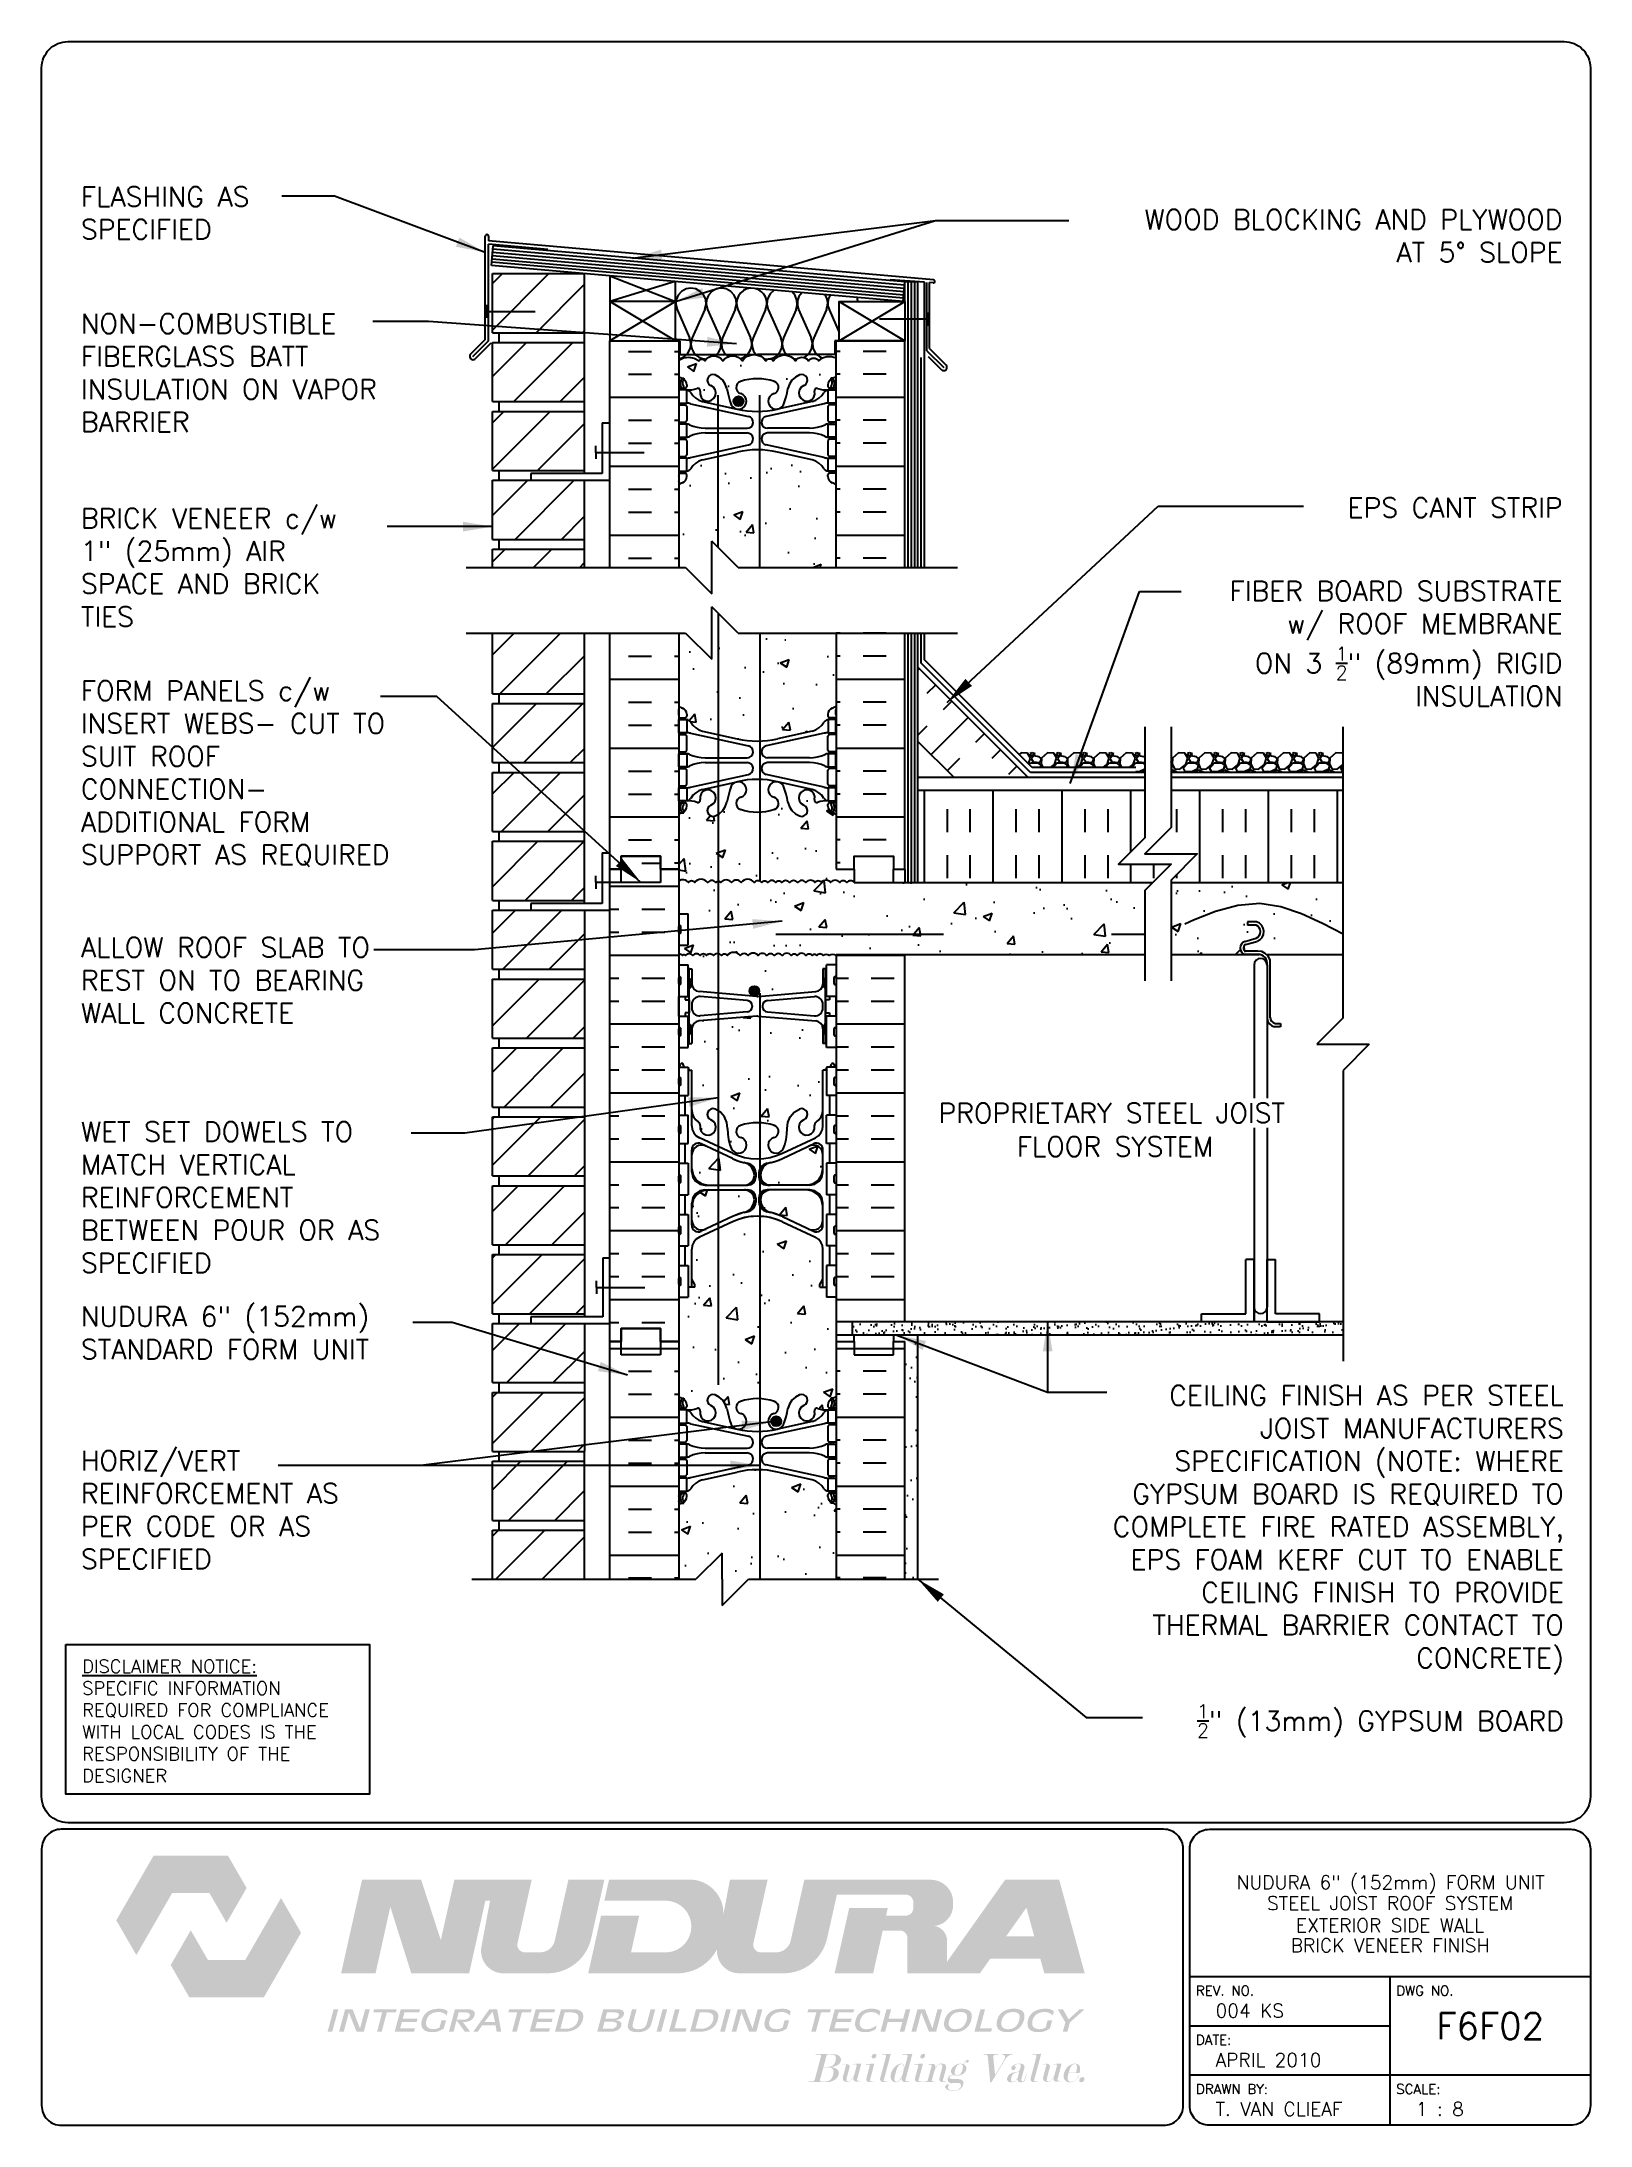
# Paper-space layout 'F6F02' of a CAD drawing. Header units: inches. Extents: x 0.42 to 7.8, y 0.49 to 10.41.
# The model-space entities are those that its viewports show. They can reach past a viewport. Long polylines and large blocks are cut down to what shows.
import ezdxf
from ezdxf.enums import TextEntityAlignment as Align

# ---------------------------------------------------------------- set-up
doc = ezdxf.new("R2010")
doc.units = ezdxf.units.IN
doc.header["$LTSCALE"] = 0.5
doc.header["$MEASUREMENT"] = 0
doc.linetypes.add('DASHED2', pattern=[0.375, 0.25, -0.125])
doc.linetypes.add('HIDDEN2', pattern=[0.1875, 0.125, -0.0625])
for name, color, linetype in [('HATCH', 12, 'Continuous'), ('line25', 2, 'Continuous'), ('LINE3', 3, 'Continuous'), ('LINE50', 5, 'Continuous'), ('LINE9', 9, 'Continuous'), ('LOGO', 7, 'Continuous'), ('TBK_LINE65', 3, 'Continuous'), ('TBK_TEXT', 4, 'Continuous'), ('TEXT', 4, 'Continuous'), ('Web_Edge', 9, 'Continuous')]:
    doc.layers.add(name, color=color, linetype=linetype)
doc.styles.add('DIM', font='romans.shx', dxfattribs={"width": 0.7})
doc.styles.add('ROMANS', font='romans.shx', dxfattribs={"height": 0.75})
doc.dimstyles.new('ext_12', dxfattribs={"dimscale": 12, "dimtxt": 0.075, "dimasz": 0.09375, "dimexe": 0.09375, "dimexo": 0.0625, "dimgap": 0.0625, "dimtad": 1, "dimdec": 1, "dimzin": 2, "dimdsep": 46, "dimlunit": 4, "dimtxsty": 'DIM', "dimcen": 0.09, "dimdle": 0.09375, "dimclrt": 4, "dimadec": 0, "dimazin": 0, "dimtfac": 1, "dimtdec": 1, "dimtmove": 2, "dimatfit": 3, "dimfxl": 1, "dimfrac": 2, "dimtolj": 1, "dimtzin": 0, "dimarcsym": 0})

psp = doc.layouts.new('F6F02')

# ---------------------------------------------------------------- texts
at = {"layer": 'TBK_TEXT', "color": 7, "style": 'ROMANS'}
for s, p in [('REV. NO.', (5.9215, 1.107)), ('DWG NO.', (6.876, 1.107)), ('DATE:', (5.9215, 0.8726)), ('DRAWN BY:', (5.9215, 0.6382)), ('SCALE:', (6.876, 0.6382))]:
    psp.add_text(s, height=0.04688, dxfattribs=at).set_placement(p)
at = {"layer": 'TEXT', "insert": (0.6134, 2.7065), "char_height": 0.0625, "width": 1.41371, "attachment_point": 1, "style": 'ROMANS'}
psp.add_mtext('{\\Fromans.shx|c1;\\LDISCLAIMER NOTICE:\\l\\PSPECIFIC INFORMATION REQUIRED FOR COMPLIANCE WITH LOCAL CODES IS THE RESPONSIBILITY OF THE DESIGNER}', dxfattribs=at)

msp = doc.modelspace()

# ---------------------------------------------------------------- texts
at = {"layer": 'TEXT', "style": 'ROMANS'}
for s, p in [('PROPRIETARY STEEL JOIST', (128.941, 141.14)), (' FLOOR SYSTEM ', (131.411, 139.866))]:
    msp.add_text(s, height=0.75, dxfattribs=at).set_placement(p, align=Align.MIDDLE_LEFT)
at = {"layer": 'TEXT', "char_height": 0.75, "style": 'ROMANS'}
for s, insert, width, attachment_point in [('FLASHING AS \\PSPECIFIED', (96.242, 176.44), 8.7776, 1), ('\\A1;WOOD BLOCKING AND PLYWOOD \\PAT 5%%D SLOPE', (152.735, 175.567), 19.25453, 3), ('NON-COMBUSTIBLE\\PFIBERGLASS BATT INSULATION ON VAPOR BARRIER', (96.242, 171.601), 12.44051, 1), ('\\A1;EPS CANT STRIP', (152.735, 164.589), 9.59335, 3), ('BRICK VENEER c/w^I\\P1" (25mm) AIR SPACE AND BRICK TIES', (96.241, 164.185), 12.44051, 1), ('\\A1;FIBER BOARD SUBSTRATE\\Pw/ ROOF MEMBRANE \\PON 3 {\\H0.7x;\\S1/2;}" (89mm) RIGID \\PINSULATION', (152.735, 161.413), 26.1134, 3), ('FORM PANELS c/w INSERT WEBS- CUT TO SUIT ROOF CONNECTION- ADDITIONAL FORM SUPPORT AS REQUIRED', (96.241, 154.076), 13.80752, 4), ('\\A1;{\\C4;ALLOW ROOF SLAB TO REST ON TO BEARING WALL CONCRETE}', (96.241, 147.83), 12.44051, 1), ('\\A1;{\\C4;WET SET DOWELS TO MATCH VERTICAL REINFORCEMENT BETWEEN POUR OR AS SPECIFIED}', (96.241, 140.805), 12.44051, 1), ('NUDURA 6" (152mm) STANDARD FORM UNIT', (96.241, 133.764), 12.44051, 1), ('CEILING FINISH AS PER STEEL JOIST MANUFACTURERS SPECIFICATION (NOTE: WHERE GYPSUM BOARD IS REQUIRED TO COMPLETE FIRE RATED ASSEMBLY, EPS FOAM KERF CUT TO ENABLE CEILING FINISH TO PROVIDE THERMAL BARRIER CONTACT TO CONCRETE)', (152.783, 125.253), 19.5775, 6), ('HORIZ/VERT REINFORCEMENT AS PER CODE OR AS SPECIFIED', (96.241, 128.273), 12.44051, 1), ('\\A1;{\\H0.7x;\\S1/2;}" (13mm) GYPSUM BOARD', (152.783, 117.979), 19.5775, 6)]:
    msp.add_mtext(s, dxfattribs=dict(at, insert=insert, width=width, attachment_point=attachment_point))

# ---------------------------------------------------------------- blocks, each defined once
blk = doc.blocks.new('TITLEBLOCK-Tag')
at = {"style": 'ROMANS'}
for tag, height, p in [('TITLE_LINE_1', 0.065, (0.927, -0.1328)), ('TITLE_LINE_2', 0.065, (0.9294, -0.2258)), ('CENTRE-LINE-3', 0.065, (0.927, -0.3246)), ('TITLE_LINE_4', 0.065, (0.927, -0.4299)), ('TITLE_LINE_5', 0.065, (0.927, -0.526)), ('DWG', 0.125, (1.4043, -0.9102))]:
    blk.add_attdef(tag, text='', height=height, dxfattribs=at).set_placement(p, align=Align.MIDDLE_CENTER)
for tag, p in [('LATEST_REVISION', (0.0954, -0.8366)), ('REVISION_DATE', (0.0954, -1.071)), ('DRAWN_BY', (0.0954, -1.3053)), ('SCALE', (1.0499, -1.3053))]:
    blk.add_attdef(tag, text='', height=0.065, dxfattribs=at).set_placement(p, align=Align.MIDDLE_LEFT)

# ---------------------------------------------------------------- hatches: boundary and pattern name
at = {"layer": 'HATCH'}
h = msp.add_hatch(dxfattribs=at)
h.set_pattern_fill('ANSI31', color=256, scale=10, style=0)
h.set_pattern_definition([(45, (114.3855, 171.66), (-0.883883, 0.883883), [])])
h.paths.add_polyline_path([(115.437, 173.128), (111.937, 173.128), (111.937, 170.878), (115.437, 170.878)])
h.paths.add_polyline_path([(115.437, 170.503), (111.937, 170.503), (111.937, 168.253), (115.437, 168.253)])
h.paths.add_polyline_path([(115.437, 167.878), (111.937, 167.878), (111.937, 165.628), (115.437, 165.628)])
h.paths.add_polyline_path([(115.44, 154.121), (111.937, 154.121), (111.937, 151.871), (115.441, 151.871)])
h.paths.add_polyline_path([(115.441, 151.496), (111.937, 151.496), (111.937, 149.246), (115.442, 149.246)])
h.paths.add_polyline_path([(115.442, 148.871), (111.937, 148.871), (111.937, 146.621), (115.441, 146.621)])
h.paths.add_polyline_path([(115.441, 146.246), (111.937, 146.246), (111.937, 143.996), (115.441, 143.996)])
h.paths.add_polyline_path([(115.441, 143.621), (111.937, 143.621), (111.937, 141.371), (115.44, 141.371)])
h.paths.add_polyline_path([(115.44, 140.996), (111.937, 140.996), (111.937, 138.746), (115.44, 138.746)])
h.paths.add_polyline_path([(115.44, 138.371), (111.937, 138.371), (111.937, 136.121), (115.439, 136.121)])
h.paths.add_polyline_path([(115.439, 135.746), (111.937, 135.746), (111.937, 133.496), (115.439, 133.496)])
h.paths.add_polyline_path([(115.439, 133.121), (113.399, 133.121), (111.937, 133.121), (111.937, 130.871), (115.438, 130.871)])
h.paths.add_polyline_path([(115.438, 130.496), (111.937, 130.496), (111.937, 128.246), (115.438, 128.246)])
h.paths.add_polyline_path([(115.438, 127.871), (111.937, 127.871), (111.937, 125.621), (115.437, 125.621)])
h.paths.add_polyline_path([(115.437, 125.246), (111.937, 125.246), (111.937, 123.373), (115.437, 123.373)])
h.paths.add_polyline_path([(115.439, 156.746), (111.937, 156.746), (111.937, 154.496), (115.44, 154.496)])
h.paths.add_polyline_path([(115.438, 159.432), (111.937, 159.432), (111.937, 157.121), (115.439, 157.121)])
h.paths.add_polyline_path([(115.437, 162.628), (111.937, 162.628), (111.937, 161.932), (115.437, 161.932)])
h.paths.add_polyline_path([(115.437, 165.253), (111.937, 165.253), (111.937, 163.003), (115.437, 163.003)])
h = msp.add_hatch(dxfattribs=at)
h.set_pattern_fill('INSUL', color=256, scale=7, style=0)
h.set_pattern_definition([(0, (-2807.127, -243.7094), (0, 2.625), []), (0, (-2807.127, -242.8344), (0, 2.625), [0.875, -0.875]), (0, (-2807.127, -241.9594), (0, 2.625), [0.875, -0.875])])
h.paths.add_polyline_path([(116.41, 161.932), (119.035, 161.932), (119.035, 170.564), (116.41, 170.564)])
h = msp.add_hatch(dxfattribs=at)
h.set_pattern_fill('AR-CONC', color=256, scale=0.5)
h.paths.add_polyline_path([(125.035, 169.915, 0.336749), (124.373, 169.81, 0.520567), (123.986, 169.81, 0.520567), (123.486, 169.81, 0.520567), (122.64, 169.81, 0.520567), (122.357, 169.81, 0.520567), (121.463, 169.81, 0.520567), (120.723, 169.81, 0.520567), (120.03, 169.81, 0.520567), (119.81, 169.81, 0.321585), (119.035, 169.835), (119.035, 169.211, 0.064398), (119.145, 169.145), (119.235, 169.145), (119.235, 169.103, -0.249069), (119.345, 168.896), (119.345, 168.829, -0.414214), (119.282, 168.766), (119.235, 168.766), (119.235, 168.696), (119.34, 168.696, 0.10046), (119.733, 168.753, -0.601435), (119.853, 168.649, 2.182095), (120.263, 168.861, -1), (120.426, 169.27, -0.24438), (120.875, 168.749, 0.053157), (121.041, 168.135, 0.223253), (121.241, 167.97), (121.261, 167.966, 0.955472), (121.399, 168.559, -0.735593), (121.386, 169.017, -0.082755), (122.035, 169.126, -0.082755), (122.683, 169.017, -0.735593), (122.67, 168.559, 0.955472), (122.809, 167.966), (122.828, 167.97, 0.223253), (123.029, 168.135, 0.053157), (123.194, 168.749, -0.24438), (123.643, 169.27, -1), (123.806, 168.861, 2.182095), (124.216, 168.649, -0.601435), (124.336, 168.753, 0.10046), (124.73, 168.696), (124.835, 168.696), (124.835, 168.766), (124.787, 168.766, -0.414214), (124.725, 168.829), (124.725, 168.896, -0.249069), (124.835, 169.103), (124.835, 169.145), (124.925, 169.145, 0.064398), (125.035, 169.211)])
h.paths.add_polyline_path([(125.035, 165.081, 0.082415), (124.891, 165.161, -0.317837), (124.725, 165.396), (124.725, 165.464, -0.414214), (124.787, 165.526), (124.835, 165.526), (124.835, 165.596), (124.73, 165.596, -0.188973), (124.574, 165.691, 0.196323), (124.125, 166.037), (122.803, 166.328, 0.057795), (122.035, 166.417, 0.057795), (121.266, 166.328), (119.945, 166.037, 0.196323), (119.495, 165.691, -0.188973), (119.34, 165.596), (119.235, 165.596), (119.235, 165.526), (119.282, 165.526, -0.414214), (119.345, 165.464), (119.345, 165.396, -0.317837), (119.178, 165.161, 0.082415), (119.035, 165.081), (119.035, 161.932), (119.298, 161.932), (120.298, 160.932), (120.298, 162.932), (121.298, 161.932), (125.035, 161.932)])
h.paths.add_polyline_path([(125.035, 159.432), (121.298, 159.432), (120.298, 160.432), (120.298, 158.432), (119.298, 159.432), (119.035, 159.432), (119.035, 156.651, 0.082415), (119.178, 156.572, -0.317837), (119.345, 156.336), (119.345, 156.268, -0.414214), (119.282, 156.206), (119.235, 156.206), (119.235, 156.136), (119.34, 156.136, -0.188973), (119.495, 156.041, 0.196323), (119.945, 155.695), (121.266, 155.404, 0.057795), (122.035, 155.315, 0.057795), (122.803, 155.404), (124.125, 155.695, 0.196323), (124.574, 156.041, -0.188973), (124.73, 156.136), (124.835, 156.136), (124.835, 156.206), (124.787, 156.206, -0.414214), (124.725, 156.268), (124.725, 156.336, -0.317837), (124.891, 156.572, 0.082415), (125.035, 156.651)])
h.paths.add_polyline_path([(125.035, 152.521, 0.064398), (124.925, 152.587), (124.835, 152.587), (124.835, 152.629, -0.249069), (124.725, 152.836), (124.725, 152.903, -0.414214), (124.787, 152.966), (124.835, 152.966), (124.835, 153.036), (124.73, 153.036, 0.10046), (124.336, 152.979, -0.601435), (124.216, 153.084, 2.182095), (123.806, 152.871, -1), (123.643, 152.462, -0.24438), (123.194, 152.983, 0.053157), (123.029, 153.597, 0.223253), (122.828, 153.762), (122.809, 153.766, 0.955472), (122.67, 153.173, -0.735593), (122.683, 152.715, -0.082755), (122.035, 152.607, -0.082755), (121.386, 152.715, -0.735593), (121.399, 153.173, 0.955472), (121.261, 153.766), (121.241, 153.762, 0.223253), (121.041, 153.597, 0.053157), (120.875, 152.983, -0.24438), (120.426, 152.462, -1), (120.263, 152.871, 2.182095), (119.853, 153.084, -0.601435), (119.733, 152.979, 0.10046), (119.34, 153.036), (119.235, 153.036), (119.235, 152.966), (119.282, 152.966, -0.414214), (119.345, 152.903), (119.345, 152.836, -0.249069), (119.235, 152.629), (119.235, 152.587), (119.145, 152.587, 0.064398), (119.035, 152.521), (119.035, 150.432), (119.035, 149.977, -0.430559), (119.404, 149.922, -0.520567), (119.645, 149.922, -0.520567), (120.136, 149.922, -0.520567), (120.459, 149.922, -0.520567), (120.641, 149.922, -0.520567), (121.052, 149.922, -0.520567), (121.417, 149.922, -0.520567), (121.918, 149.922, -0.520567), (122.205, 149.922, -0.520567), (122.424, 149.922, -0.520567), (122.742, 149.922, -0.520567), (122.961, 149.922, -0.520567), (123.263, 149.922, -0.520567), (123.568, 149.922, -0.520567), (123.889, 149.922, -0.520567), (124.231, 149.922, -0.520567), (124.478, 149.922, -0.520567), (124.828, 149.922, -0.520567), (125.174, 149.922, -0.520567), (125.447, 149.922, -0.498026), (125.722, 149.932), (125.722, 150.432), (125.035, 150.432)])
h.paths.add_polyline_path([(125.035, 143.637), (124.67, 143.637), (124.67, 143.744, -0.327813), (124.635, 143.792), (124.535, 143.792), (124.535, 144.353, 0.390098), (124.259, 144.652), (122.051, 144.836, 0.04154), (122.018, 144.836), (119.81, 144.652, 0.390098), (119.535, 144.353), (119.535, 143.792), (119.435, 143.792, -0.327813), (119.4, 143.744), (119.4, 143.637), (119.035, 143.637), (119.035, 142.887), (119.072, 142.887), (119.11, 143.003, -0.6), (119.21, 143.003), (119.248, 142.887), (119.4, 142.887), (119.4, 142.851, -0.327813), (119.435, 142.803), (119.435, 142.773), (119.535, 142.773), (119.535, 141.258, 0.258958), (119.794, 140.791, -0.31131), (119.85, 140.661, 2.127293), (120.263, 140.886, -1), (120.426, 141.294, -0.325306), (120.893, 140.552, 0.10488), (121.065, 139.74, 1.422913), (121.399, 140.207, -0.735593), (121.386, 140.665, -0.082755), (122.035, 140.773, -0.082755), (122.683, 140.665, -0.735593), (122.67, 140.207, 1.422913), (123.004, 139.74, 0.10488), (123.176, 140.552, -0.325306), (123.643, 141.294, -1), (123.806, 140.886, 2.127293), (124.219, 140.661, -0.31131), (124.275, 140.791, 0.258958), (124.535, 141.258), (124.535, 142.773), (124.635, 142.773), (124.635, 142.803, -0.327813), (124.67, 142.851), (124.67, 142.887), (124.822, 142.887), (124.86, 143.003, -0.6), (124.96, 143.003), (124.998, 142.887), (125.035, 142.887)])
h.paths.add_polyline_path([(136.807, 149.624), (137.115, 149.932), (125.722, 149.932, 0.498026), (125.447, 149.922, 0.520567), (125.174, 149.922, 0.520567), (124.828, 149.922, 0.520567), (124.478, 149.922, 0.520567), (124.231, 149.922, 0.520567), (123.889, 149.922, 0.520567), (123.568, 149.922, 0.520567), (123.263, 149.922, 0.520567), (122.961, 149.922, 0.520567), (122.742, 149.922, 0.520567), (122.424, 149.922, 0.520567), (122.205, 149.922, 0.520567), (121.918, 149.922, 0.520567), (121.417, 149.922, 0.520567), (121.052, 149.922, 0.520567), (120.641, 149.922, 0.520567), (120.459, 149.922, 0.520567), (120.136, 149.922, 0.520567), (119.645, 149.922, 0.520567), (119.404, 149.922, 0.430559), (119.035, 149.977), (119.035, 148.737), (119.4, 148.737), (119.4, 147.537), (119.035, 147.537), (119.035, 147.187, -0.334786), (119.181, 147.139, -0.520567), (119.298, 147.139, -0.520567), (119.574, 147.139, -0.520567), (119.854, 147.139, -0.520567), (120.099, 147.139, -0.520567), (120.359, 147.139, -0.520567), (120.667, 147.139, -0.520567), (120.893, 147.139, -0.520567), (121.378, 147.139, -0.520567), (121.687, 147.139, -0.520567), (122.058, 147.139, -0.520567), (122.394, 147.139, -0.520567), (122.679, 147.139, -0.520567), (122.987, 147.139, -0.520567), (123.33, 147.139, -0.520567), (123.548, 147.139, -0.520567), (123.892, 147.139, -0.520567), (124.128, 147.139, -0.520567), (124.3, 147.139, -0.520567), (124.549, 147.139, -0.340851), (124.772, 147.139, -0.306938), (125.035, 147.139), (125.035, 147.182), (136.807, 147.182)])
h.paths.add_polyline_path([(124.535, 146.632), (124.635, 146.632, -0.327813), (124.67, 146.68), (124.67, 146.787), (125.035, 146.787), (125.035, 147.139, 0.306938), (124.772, 147.139, 0.340851), (124.549, 147.139, 0.520567), (124.3, 147.139, 0.520567), (124.128, 147.139, 0.520567), (123.892, 147.139, 0.520567), (123.548, 147.139, 0.520567), (123.33, 147.139, 0.520567), (122.987, 147.139, 0.520567), (122.679, 147.139, 0.520567), (122.394, 147.139, 0.520567), (122.058, 147.139, 0.520567), (121.687, 147.139, 0.520567), (121.378, 147.139, 0.520567), (120.893, 147.139, 0.520567), (120.667, 147.139, 0.520567), (120.359, 147.139, 0.520567), (120.099, 147.139, 0.520567), (119.854, 147.139, 0.520567), (119.574, 147.139, 0.520567), (119.298, 147.139, 0.520567), (119.181, 147.139, 0.334786), (119.035, 147.187), (119.035, 146.787), (119.4, 146.787), (119.4, 146.68, -0.327813), (119.435, 146.632), (119.535, 146.632), (119.535, 146.071, 0.390098), (119.81, 145.772), (122.018, 145.589, 0.04154), (122.051, 145.589), (124.259, 145.772, 0.390098), (124.535, 146.071)])
edge = h.paths.add_edge_path()
edge.add_line((141.05, 148.304), (140.727, 148.304))
edge.add_line((140.727, 148.304), (140.727, 148.429))
edge.add_line((140.727, 148.429), (141.071, 148.429))
edge.add_arc((140.953, 148.054), 0.393, -69.73217, 72.50691, ccw=False)
edge.add_line((141.089, 147.686), (140.657, 147.564))
edge.add_arc((140.715, 147.432), 0.144, 113.74564, 240.31853)
edge.add_line((140.644, 147.307), (141.112, 147.307))
edge.add_arc((141.141, 146.845), 0.463, 46.71372, 93.56537, ccw=False)
edge.add_line((141.458, 147.182), (144.367, 147.182))
edge.add_line((144.367, 147.182), (144.367, 147.955))
edge.add_spline(control_points=[(144.367, 147.955), (143.316, 148.519), (141.162, 149.672), (138.943, 148.634), (137.807, 148.102)], knot_values=[0, 0, 0, 0, 3.379125, 6.918479, 6.918479, 6.918479, 6.918479], degree=3, periodic=0)
edge.add_line((137.807, 148.102), (137.807, 147.182))
edge.add_line((137.807, 147.182), (138.205, 147.182))
edge.add_line((138.205, 147.182), (140.616, 147.182))
edge.add_arc((140.715, 147.432), 0.269, 111.59793, 248.40207, ccw=False)
edge.add_line((140.616, 147.682), (141.05, 147.804))
edge.add_arc((140.953, 148.054), 0.268, 291.21998, 428.78002)
edge = h.paths.add_edge_path()
edge.add_line((144.367, 149.932), (137.807, 149.932))
edge.add_line((137.807, 149.932), (137.807, 148.102))
edge.add_spline(control_points=[(137.807, 148.102), (138.943, 148.634), (141.162, 149.672), (143.316, 148.519), (144.367, 147.955)], knot_values=[0, 0, 0, 0, 3.539354, 6.918479, 6.918479, 6.918479, 6.918479], degree=3, periodic=0)
edge.add_line((144.367, 147.955), (144.367, 149.932))
h.paths.add_polyline_path([(124.535, 135.955, 0.291097), (124.247, 136.408), (122.988, 136.997, 0.093369), (122.181, 137.204, 0.016332), (122.035, 137.209, 0.109869), (121.081, 136.997), (119.823, 136.408, 0.291097), (119.535, 135.955), (119.535, 134.814), (119.655, 134.614), (119.655, 134.502), (119.4, 134.502), (119.4, 134.127), (119.035, 134.127), (119.035, 132.432), (119.035, 130.343, 0.064398), (119.145, 130.277), (119.235, 130.277), (119.235, 130.235, -0.249069), (119.345, 130.028), (119.345, 129.961, -0.414214), (119.282, 129.898), (119.235, 129.898), (119.235, 129.828), (119.34, 129.828, 0.10046), (119.733, 129.885, -0.601435), (119.853, 129.781, 2.182095), (120.263, 129.993, -1), (120.426, 130.402, -0.24438), (120.875, 129.881, 0.053157), (121.041, 129.267, 1.553132), (121.399, 129.691, -0.735593), (121.386, 130.15, -0.082755), (122.035, 130.258, -0.082755), (122.683, 130.15, -0.735593), (122.67, 129.691, 1.553132), (123.029, 129.267, 0.053157), (123.194, 129.881, -0.24438), (123.643, 130.402, -1), (123.806, 129.993, 2.182095), (124.216, 129.781, -0.601435), (124.336, 129.885, 0.10046), (124.73, 129.828), (124.835, 129.828), (124.835, 129.898), (124.787, 129.898, -0.414214), (124.725, 129.961), (124.725, 130.028, -0.249069), (124.835, 130.235), (124.835, 130.277), (124.925, 130.277, 0.064398), (125.035, 130.343), (125.035, 132.432), (125.035, 134.127), (124.67, 134.127), (124.67, 134.502), (124.415, 134.502), (124.415, 134.614), (124.535, 134.814)])
h.paths.add_polyline_path([(121.531, 139.256, -0.053094), (121.081, 139.411), (120.069, 139.885, 0.549071), (119.535, 139.545), (119.535, 139.018, 0.414214), (120.16, 138.393), (121.545, 138.393, 0.085652), (121.67, 138.415, 0.316711), (121.92, 138.768, 0.350119)])
h.paths.add_polyline_path([(121.92, 137.839, 0.413582), (121.545, 138.213), (120.16, 138.213, 0.414214), (119.535, 137.588), (119.535, 137.062, 0.549071), (120.069, 136.722), (121.081, 137.196, -0.053094), (121.531, 137.351, 0.350119)])
h.paths.add_polyline_path([(123.91, 138.213), (122.525, 138.213, 0.413582), (122.15, 137.839, 0.350119), (122.538, 137.351, -0.053094), (122.988, 137.196), (124.001, 136.722, 0.549071), (124.535, 137.062), (124.535, 137.588, 0.414214)])
h.paths.add_polyline_path([(124.535, 139.545, 0.549071), (124.001, 139.885), (122.988, 139.411, -0.053094), (122.538, 139.256, 0.350119), (122.15, 138.768, 0.413582), (122.525, 138.393), (123.91, 138.393, 0.414214), (124.535, 139.018)])
h.paths.add_polyline_path([(124.725, 126.528), (124.725, 126.596, -0.414214), (124.787, 126.658), (124.835, 126.658), (124.835, 126.728), (124.73, 126.728, -0.188973), (124.574, 126.823, 0.196323), (124.125, 127.169), (122.803, 127.46, 0.057795), (122.035, 127.549, 0.057795), (121.266, 127.46), (119.945, 127.169, 0.196323), (119.495, 126.823, -0.188973), (119.34, 126.728), (119.235, 126.728), (119.235, 126.658), (119.282, 126.658, -0.414214), (119.345, 126.596), (119.345, 126.528, -0.249069), (119.235, 126.321), (119.235, 126.279), (119.145, 126.279, 0.064398), (119.035, 126.213), (119.035, 123.373), (119.691, 123.373), (120.691, 124.373), (120.691, 123.373), (120.691, 122.373), (121.691, 123.373), (125.035, 123.373), (125.035, 126.213, 0.064398), (124.925, 126.279), (124.835, 126.279), (124.835, 126.321, -0.249069)])
h = msp.add_hatch(dxfattribs=at)
h.set_pattern_fill('INSUL', color=256, scale=7, style=0)
h.set_pattern_definition([(180, (3051.1962, -243.7094), (0, 2.625), []), (180, (3051.1962, -242.8344), (0, 2.625), [0.875, -0.875]), (180, (3051.1962, -241.9594), (0, 2.625), [0.875, -0.875])])
h.paths.add_polyline_path([(125.035, 161.932), (127.66, 161.932), (127.66, 170.564), (125.035, 170.564)])
h = msp.add_hatch(dxfattribs=at)
h.set_pattern_fill('INSUL', color=256, scale=7, style=0)
h.set_pattern_definition([(0, (-2807.127, -246.5774), (0, 2.625), []), (0, (-2807.127, -245.7024), (0, 2.625), [0.875, -0.875]), (0, (-2807.127, -244.8274), (0, 2.625), [0.875, -0.875])])
h.paths.add_polyline_path([(119.035, 159.432), (116.41, 159.432), (116.41, 150.432), (116.847, 150.432), (116.847, 150.932), (118.347, 150.932), (118.347, 150.432), (119.035, 150.432)])
h = msp.add_hatch(dxfattribs=at)
h.set_pattern_fill('INSUL', color=256, scale=7, style=0)
h.set_pattern_definition([(180, (3051.1962, -246.5774), (0, 2.625), []), (180, (3051.1962, -245.7024), (0, 2.625), [0.875, -0.875]), (180, (3051.1962, -244.8274), (0, 2.625), [0.875, -0.875])])
h.paths.add_polyline_path([(127.66, 159.432), (125.035, 159.432), (125.035, 150.432), (125.722, 150.432), (125.722, 150.932), (127.222, 150.932), (127.222, 150.432), (127.66, 150.432)])
h = msp.add_hatch(dxfattribs=at)
h.set_pattern_fill('INSUL', color=256, scale=7, angle=45, style=0)
h.set_pattern_definition([(45, (20.8565, -4.969), (-1.856155, 1.856155), []), (45, (20.2377, -4.3503), (-1.856155, 1.856155), [0.875, -0.875]), (45, (19.619, -3.7316), (-1.856155, 1.856155), [0.875, -0.875])])
h.paths.add_polyline_path([(129.408, 154.057), (132.236, 154.057), (128.16, 158.134), (128.16, 155.305)])
h = msp.add_hatch(dxfattribs=at)
h.set_pattern_fill('INSUL', color=256, scale=7, angle=90, style=0)
h.set_pattern_definition([(90, (149.4035, 151.84), (-2.625, 2e-16), []), (90, (148.5285, 151.84), (-2.625, 2e-16), [0.875, -0.875]), (90, (147.6535, 151.84), (-2.625, 2e-16), [0.875, -0.875])])
h.paths.add_polyline_path([(137.807, 150.019), (137.807, 149.932), (144.367, 149.932), (144.367, 153.432), (137.807, 153.432), (137.807, 152.019), (136.807, 151.019), (138.807, 151.019)])
h.paths.add_polyline_path([(137.115, 149.932), (137.807, 150.624), (135.807, 150.624), (136.807, 151.624), (136.807, 153.432), (128.16, 153.432), (128.16, 149.932)])
h = msp.add_hatch(dxfattribs=at)
h.set_pattern_fill('INSUL', color=256, scale=7, style=0)
h.set_pattern_definition([(0, (126.378, 141.9095), (0, 2.625), []), (0, (126.378, 142.7845), (0, 2.625), [0.875, -0.875]), (0, (126.378, 143.6595), (0, 2.625), [0.875, -0.875])])
h.paths.add_polyline_path([(127.66, 147.182), (125.035, 147.182), (125.035, 133.182), (127.66, 133.182)])
h.paths.add_polyline_path([(116.41, 132.432), (116.847, 132.432), (116.847, 132.932), (118.347, 132.932), (118.347, 132.432), (119.035, 132.432), (119.035, 150.432), (118.347, 150.432), (118.347, 150.932), (116.847, 150.932), (116.847, 150.432), (116.41, 150.432)])
h = msp.add_hatch(dxfattribs=at)
h.set_pattern_fill('INSUL', color=256, scale=7, style=0)
h.set_pattern_definition([(0, (-2807.127, -282.5774), (0, 2.625), []), (0, (-2807.127, -281.7024), (0, 2.625), [0.875, -0.875]), (0, (-2807.127, -280.8274), (0, 2.625), [0.875, -0.875])])
h.paths.add_polyline_path([(116.41, 123.373), (119.035, 123.373), (119.035, 132.432), (118.347, 132.432), (118.347, 132.932), (116.847, 132.932), (116.847, 132.432), (116.41, 132.432)])
h = msp.add_hatch(dxfattribs=at)
h.set_pattern_fill('INSUL', color=256, scale=7, style=0)
h.set_pattern_definition([(180, (3051.1962, -282.5774), (0, 2.625), []), (180, (3051.1962, -281.7024), (0, 2.625), [0.875, -0.875]), (180, (3051.1962, -280.8274), (0, 2.625), [0.875, -0.875])])
h.paths.add_polyline_path([(125.035, 123.373), (127.66, 123.373), (127.66, 132.432), (127.222, 132.432), (127.222, 132.932), (125.722, 132.932), (125.722, 132.432), (125.035, 132.432)])
h = msp.add_hatch(dxfattribs=at)
h.set_pattern_fill('AR-SAND', color=256, scale=0.25, style=0)
h.set_pattern_definition([(37.5, (63.33766, 39.62523), (-0.0157483, 0.481706), [0, -0.38, 0, -0.425, 0, -0.40625]), (7.5, (63.33766, 39.6252), (0.4424442, 0.7055365), [0, -0.205, 0, -0.3425, 0, -0.13125]), (327.5, (63.03016, 39.62523), (0.7785355, 0.0014148), [0, -0.125, 0, -0.45, 0, -0.5875]), (317.5, (63.03016, 39.6252), (0.7515317, 0.219419), [0, -0.0625, 0, -0.295, 0, -0.3375])])
h.paths.add_polyline_path([(144.367, 132.682), (144.367, 133.182), (125.66, 133.182), (125.66, 132.682)])
h = msp.add_hatch(dxfattribs=at)
h.set_pattern_fill('AR-SAND', color=256, scale=0.5, style=0)
h.set_pattern_definition([(37.5, (8.5502, -47.791), (-0.0314967, 0.963412), [0, -0.76, 0, -0.85, 0, -0.8125]), (7.5, (8.5502, -47.791), (0.884888, 1.411073), [0, -0.41, 0, -0.685, 0, -0.2625]), (327.5, (7.9352, -47.791), (1.557071, 0.0028295), [0, -0.25, 0, -0.9, 0, -1.175]), (317.5, (7.9352, -47.791), (1.503063, 0.438838), [0, -0.125, 0, -0.59, 0, -0.675])])
h.paths.add_polyline_path([(127.66, 129.897), (128.16, 128.948), (128.16, 132.682), (127.66, 132.682)])
h.paths.add_polyline_path([(127.66, 123.373), (128.16, 123.373), (128.16, 128.948), (127.66, 129.897)])
at = {"layer": 'LINE3'}
h = msp.add_hatch(color=256, dxfattribs=at)
h.paths.add_polyline_path([(121.5, 168.3, 0.831395), (121.132, 168.3)])
h.paths.add_polyline_path([(121.504, 168.266, 0.045935), (121.5, 168.3), (121.132, 168.3, 0.045935), (121.129, 168.266, 1)])
h = msp.add_hatch(color=256, dxfattribs=at)
h.paths.add_polyline_path([(122.107, 145.822, 0.831395), (121.738, 145.822)])
h.paths.add_polyline_path([(122.11, 145.788, 0.045935), (122.107, 145.822), (121.738, 145.822, 0.045935), (121.735, 145.788, 1)])
h = msp.add_hatch(color=256, dxfattribs=at)
h.paths.add_polyline_path([(122.937, 129.432, 0.831395), (122.569, 129.432)])
h.paths.add_polyline_path([(122.941, 129.398, 0.045935), (122.937, 129.432), (122.569, 129.432, 0.045935), (122.566, 129.398, 1)])

# ---------------------------------------------------------------- linework, layer by layer
at = {"layer": 'HATCH'}
for p, q in [((111.66, 170.616), (111.66, 174.553)), ((111.785, 174.553), (111.785, 174.376)), ((128.751, 172.892), (111.785, 174.376)), ((111.785, 170.564), (111.785, 174.251)), ((114.05, 174.052), (111.785, 174.251)), ((127.637, 172.562), (111.942, 173.935)), ((127.648, 172.687), (111.953, 174.06)), ((127.605, 172.189), (111.909, 173.562)), ((127.616, 172.313), (111.92, 173.686)), ((127.627, 172.438), (111.931, 173.811)), ((116.41, 173.043), (118.91, 172.064)), ((118.899, 172.825), (116.41, 172.064)), ((128.41, 172.798), (127.103, 172.89)), ((127.785, 161.932), (127.785, 172.816)), ((127.91, 161.932), (127.91, 172.816)), ((128.035, 161.932), (128.035, 172.816)), ((128.41, 161.932), (128.41, 172.798)), ((128.503, 170.193), (128.503, 172.791)), ((128.741, 172.779), (128.597, 172.787)), ((128.597, 170.276), (128.597, 172.787)), ((118.91, 170.564), (116.41, 172.064)), ((118.91, 172.064), (116.41, 170.564)), ((118.973, 171.761), (119.452, 170.687)), ((120.032, 171.761), (119.553, 170.687)), ((120.132, 171.761), (120.611, 170.687)), ((121.191, 171.761), (120.712, 170.687)), ((121.291, 171.761), (121.77, 170.687)), ((122.35, 171.761), (121.871, 170.687)), ((122.45, 171.761), (122.93, 170.687)), ((123.509, 171.761), (123.03, 170.687)), ((123.609, 171.761), (124.089, 170.687)), ((124.668, 171.761), (124.189, 170.687)), ((124.769, 171.761), (125.16, 170.886)), ((125.16, 170.564), (127.66, 172.064)), ((125.16, 172.064), (127.66, 170.564)), ((111.66, 170.616), (111.091, 170.047)), ((111.785, 170.564), (111.179, 169.959)), ((111.873, 170.476), (111.268, 169.87)), ((128.503, 170.193), (129.14, 169.557)), ((128.553, 169.967), (129.052, 169.468)), ((128.597, 170.276), (129.228, 169.645)), ((127.785, 149.932), (127.785, 159.432)), ((127.91, 149.932), (127.91, 159.432)), ((128.035, 149.932), (128.035, 159.432)), ((128.41, 158.414), (128.41, 159.432)), ((132.517, 154.307), (128.41, 158.414)), ((132.097, 154.871), (132.022, 154.802)), ((132.337, 154.85), (132.097, 154.87)), ((132.448, 154.671), (132.338, 154.851)), ((132.506, 154.871), (132.436, 154.841)), ((132.436, 154.841), (132.476, 154.741)), ((132.627, 154.831), (132.507, 154.871)), ((133.097, 154.871), (132.867, 154.661)), ((133.337, 154.85), (133.097, 154.87)), ((133.448, 154.671), (133.338, 154.851)), ((133.506, 154.871), (133.436, 154.841)), ((133.436, 154.841), (133.476, 154.741)), ((133.627, 154.831), (133.507, 154.871)), ((134.097, 154.871), (133.867, 154.661)), ((134.337, 154.85), (134.097, 154.87)), ((134.448, 154.671), (134.338, 154.851)), ((134.506, 154.871), (134.436, 154.841)), ((134.436, 154.841), (134.476, 154.741)), ((134.627, 154.831), (134.507, 154.871)), ((135.097, 154.871), (134.867, 154.661)), ((135.337, 154.85), (135.097, 154.87)), ((135.448, 154.671), (135.338, 154.851)), ((135.506, 154.871), (135.436, 154.841)), ((135.436, 154.841), (135.476, 154.741)), ((135.627, 154.831), (135.507, 154.871)), ((136.097, 154.871), (135.867, 154.661)), ((136.337, 154.85), (136.097, 154.87)), ((136.448, 154.671), (136.338, 154.851)), ((136.506, 154.871), (136.436, 154.841)), ((136.436, 154.841), (136.476, 154.741)), ((136.627, 154.831), (136.507, 154.871)), ((138.097, 154.871), (137.867, 154.661)), ((138.337, 154.85), (138.097, 154.87)), ((138.448, 154.671), (138.338, 154.851)), ((138.506, 154.871), (138.436, 154.841)), ((138.436, 154.841), (138.476, 154.741)), ((138.627, 154.831), (138.507, 154.871)), ((139.097, 154.871), (138.867, 154.661)), ((139.337, 154.85), (139.097, 154.87)), ((139.448, 154.671), (139.338, 154.851)), ((139.506, 154.871), (139.436, 154.841)), ((139.436, 154.841), (139.476, 154.741)), ((139.627, 154.831), (139.507, 154.871)), ((140.097, 154.871), (139.867, 154.661)), ((140.337, 154.85), (140.097, 154.87)), ((140.448, 154.671), (140.338, 154.851)), ((140.506, 154.871), (140.436, 154.841)), ((140.436, 154.841), (140.476, 154.741)), ((140.627, 154.831), (140.507, 154.871)), ((141.097, 154.871), (140.867, 154.661)), ((141.337, 154.85), (141.097, 154.87)), ((141.448, 154.671), (141.338, 154.851)), ((141.506, 154.871), (141.436, 154.841)), ((141.436, 154.841), (141.476, 154.741)), ((141.627, 154.831), (141.507, 154.871)), ((142.097, 154.871), (141.867, 154.661)), ((142.337, 154.85), (142.097, 154.87)), ((142.448, 154.671), (142.338, 154.851)), ((142.506, 154.871), (142.436, 154.841)), ((142.436, 154.841), (142.476, 154.741)), ((142.627, 154.831), (142.507, 154.871)), ((143.097, 154.871), (142.867, 154.661)), ((143.337, 154.85), (143.097, 154.87)), ((143.448, 154.671), (143.338, 154.851)), ((143.506, 154.871), (143.436, 154.841)), ((143.436, 154.841), (143.476, 154.741)), ((143.627, 154.831), (143.507, 154.871)), ((144.097, 154.871), (143.867, 154.661)), ((144.337, 154.85), (144.097, 154.87)), ((144.367, 154.804), (144.338, 154.851)), ((132.375, 154.448), (132.447, 154.671)), ((132.403, 154.421), (132.456, 154.481)), ((132.456, 154.481), (132.716, 154.481)), ((132.476, 154.741), (132.626, 154.831)), ((132.576, 154.751), (132.476, 154.651)), ((132.476, 154.651), (132.556, 154.531)), ((136.465, 154.307), (132.517, 154.307)), ((132.557, 154.531), (132.807, 154.501)), ((132.777, 154.721), (132.577, 154.751)), ((132.716, 154.483), (132.846, 154.393)), ((132.858, 154.649), (132.778, 154.719)), ((132.807, 154.501), (132.857, 154.591)), ((132.847, 154.391), (132.823, 154.307)), ((132.855, 154.453), (132.916, 154.307)), ((132.866, 154.661), (132.856, 154.451)), ((132.856, 154.591), (132.856, 154.651)), ((133.218, 154.307), (133.366, 154.422)), ((133.3, 154.307), (133.456, 154.481)), ((133.367, 154.421), (133.447, 154.671)), ((133.456, 154.481), (133.716, 154.481)), ((133.476, 154.741), (133.626, 154.831)), ((133.576, 154.751), (133.476, 154.651)), ((133.476, 154.651), (133.556, 154.531)), ((133.557, 154.531), (133.807, 154.501)), ((133.777, 154.721), (133.577, 154.751)), ((133.716, 154.483), (133.846, 154.393)), ((133.858, 154.649), (133.778, 154.719)), ((133.807, 154.501), (133.857, 154.591)), ((133.847, 154.391), (133.823, 154.307)), ((133.855, 154.453), (133.916, 154.307)), ((133.866, 154.661), (133.856, 154.451)), ((133.856, 154.591), (133.856, 154.651)), ((134.218, 154.307), (134.366, 154.422)), ((134.3, 154.307), (134.456, 154.481)), ((134.367, 154.421), (134.447, 154.671)), ((134.456, 154.481), (134.716, 154.481)), ((134.476, 154.741), (134.626, 154.831)), ((134.576, 154.751), (134.476, 154.651)), ((134.476, 154.651), (134.556, 154.531)), ((134.557, 154.531), (134.807, 154.501)), ((134.777, 154.721), (134.577, 154.751)), ((134.716, 154.483), (134.846, 154.393)), ((134.858, 154.649), (134.778, 154.719)), ((134.807, 154.501), (134.857, 154.591)), ((134.847, 154.391), (134.823, 154.307)), ((134.855, 154.453), (134.916, 154.307)), ((134.866, 154.661), (134.856, 154.451)), ((134.856, 154.591), (134.856, 154.651)), ((135.218, 154.307), (135.366, 154.422)), ((135.3, 154.307), (135.456, 154.481)), ((135.367, 154.421), (135.447, 154.671)), ((135.456, 154.481), (135.716, 154.481)), ((135.476, 154.741), (135.626, 154.831)), ((135.576, 154.751), (135.476, 154.651)), ((135.476, 154.651), (135.556, 154.531)), ((135.557, 154.531), (135.807, 154.501)), ((135.777, 154.721), (135.577, 154.751)), ((135.716, 154.483), (135.846, 154.393)), ((135.858, 154.649), (135.778, 154.719)), ((135.807, 154.501), (135.857, 154.591)), ((135.847, 154.391), (135.823, 154.307)), ((135.855, 154.453), (135.916, 154.307)), ((135.866, 154.661), (135.856, 154.451)), ((135.856, 154.591), (135.856, 154.651)), ((136.218, 154.307), (136.366, 154.422)), ((136.3, 154.307), (136.456, 154.481)), ((136.367, 154.421), (136.447, 154.671)), ((136.456, 154.481), (136.716, 154.481)), ((136.465, 154.182), (136.465, 154.182)), ((136.596, 154.143), (136.465, 154.153)), ((136.476, 154.741), (136.626, 154.831)), ((136.576, 154.751), (136.476, 154.651)), ((136.476, 154.651), (136.556, 154.531)), ((136.557, 154.531), (136.807, 154.501)), ((136.777, 154.721), (136.577, 154.751)), ((136.807, 154.25), (136.597, 154.14)), ((136.674, 154.119), (136.696, 154.171)), ((136.697, 154.171), (136.807, 154.206)), ((136.716, 154.483), (136.807, 154.42)), ((136.807, 154.694), (136.778, 154.719)), ((136.807, 154.501), (136.807, 154.502)), ((136.807, 154.253), (136.807, 154.251)), ((137.858, 154.649), (137.807, 154.694)), ((137.807, 154.502), (137.857, 154.591)), ((137.807, 154.42), (137.846, 154.393)), ((137.847, 154.391), (137.807, 154.253)), ((137.807, 154.206), (137.857, 154.221)), ((137.855, 154.453), (137.935, 154.263)), ((137.866, 154.661), (137.856, 154.451)), ((137.856, 154.591), (137.856, 154.651)), ((137.856, 154.221), (138.016, 154.161)), ((137.936, 154.261), (138.146, 154.251)), ((138.017, 154.161), (138.036, 154.119)), ((138.146, 154.252), (138.366, 154.422)), ((138.367, 154.13), (138.266, 154.119)), ((138.276, 154.281), (138.456, 154.481)), ((138.348, 154.161), (138.278, 154.281)), ((138.596, 154.143), (138.346, 154.163)), ((138.415, 154.119), (138.366, 154.131)), ((138.367, 154.421), (138.447, 154.671)), ((138.456, 154.481), (138.716, 154.481)), ((138.476, 154.741), (138.626, 154.831)), ((138.576, 154.751), (138.476, 154.651)), ((138.476, 154.651), (138.556, 154.531)), ((138.557, 154.531), (138.807, 154.501)), ((138.777, 154.721), (138.577, 154.751)), ((138.807, 154.25), (138.597, 154.14)), ((138.674, 154.119), (138.696, 154.171)), ((138.697, 154.171), (138.857, 154.221)), ((138.716, 154.483), (138.846, 154.393)), ((138.858, 154.649), (138.778, 154.719)), ((138.807, 154.501), (138.857, 154.591)), ((138.847, 154.391), (138.807, 154.251)), ((138.855, 154.453), (138.935, 154.263)), ((138.866, 154.661), (138.856, 154.451)), ((138.856, 154.591), (138.856, 154.651)), ((138.856, 154.221), (139.016, 154.161)), ((138.936, 154.261), (139.146, 154.251)), ((139.017, 154.161), (139.036, 154.119)), ((139.146, 154.252), (139.366, 154.422)), ((139.367, 154.13), (139.266, 154.119)), ((139.276, 154.281), (139.456, 154.481)), ((139.348, 154.161), (139.278, 154.281)), ((139.596, 154.143), (139.346, 154.163)), ((139.415, 154.119), (139.366, 154.131)), ((139.367, 154.421), (139.447, 154.671)), ((139.456, 154.481), (139.716, 154.481)), ((139.476, 154.741), (139.626, 154.831)), ((139.576, 154.751), (139.476, 154.651)), ((139.476, 154.651), (139.556, 154.531)), ((139.557, 154.531), (139.807, 154.501)), ((139.777, 154.721), (139.577, 154.751)), ((139.807, 154.25), (139.597, 154.14)), ((139.674, 154.119), (139.696, 154.171)), ((139.697, 154.171), (139.857, 154.221)), ((139.716, 154.483), (139.846, 154.393)), ((139.858, 154.649), (139.778, 154.719)), ((139.807, 154.501), (139.857, 154.591)), ((139.847, 154.391), (139.807, 154.251)), ((139.855, 154.453), (139.935, 154.263)), ((139.866, 154.661), (139.856, 154.451)), ((139.856, 154.591), (139.856, 154.651)), ((139.856, 154.221), (140.016, 154.161)), ((139.936, 154.261), (140.146, 154.251)), ((140.017, 154.161), (140.036, 154.119)), ((140.146, 154.252), (140.366, 154.422)), ((140.367, 154.13), (140.266, 154.119)), ((140.276, 154.281), (140.456, 154.481)), ((140.348, 154.161), (140.278, 154.281)), ((140.596, 154.143), (140.346, 154.163)), ((140.415, 154.119), (140.366, 154.131)), ((140.367, 154.421), (140.447, 154.671)), ((140.456, 154.481), (140.716, 154.481)), ((140.476, 154.741), (140.626, 154.831)), ((140.576, 154.751), (140.476, 154.651)), ((140.476, 154.651), (140.556, 154.531)), ((140.557, 154.531), (140.807, 154.501)), ((140.777, 154.721), (140.577, 154.751)), ((140.807, 154.25), (140.597, 154.14)), ((140.674, 154.119), (140.696, 154.171)), ((140.697, 154.171), (140.857, 154.221)), ((140.716, 154.483), (140.846, 154.393)), ((140.858, 154.649), (140.778, 154.719)), ((140.807, 154.501), (140.857, 154.591)), ((140.847, 154.391), (140.807, 154.251)), ((140.855, 154.453), (140.935, 154.263)), ((140.866, 154.661), (140.856, 154.451)), ((140.856, 154.591), (140.856, 154.651)), ((140.856, 154.221), (141.016, 154.161)), ((140.936, 154.261), (141.146, 154.251)), ((141.017, 154.161), (141.036, 154.119)), ((141.146, 154.252), (141.366, 154.422)), ((141.367, 154.13), (141.266, 154.119)), ((141.276, 154.281), (141.456, 154.481)), ((141.348, 154.161), (141.278, 154.281)), ((141.596, 154.143), (141.346, 154.163)), ((141.415, 154.119), (141.366, 154.131)), ((141.367, 154.421), (141.447, 154.671)), ((141.456, 154.481), (141.716, 154.481)), ((141.476, 154.741), (141.626, 154.831)), ((141.576, 154.751), (141.476, 154.651)), ((141.476, 154.651), (141.556, 154.531)), ((141.557, 154.531), (141.807, 154.501)), ((141.777, 154.721), (141.577, 154.751)), ((141.807, 154.25), (141.597, 154.14)), ((141.674, 154.119), (141.696, 154.171)), ((141.697, 154.171), (141.857, 154.221)), ((141.716, 154.483), (141.846, 154.393)), ((141.858, 154.649), (141.778, 154.719)), ((141.807, 154.501), (141.857, 154.591)), ((141.847, 154.391), (141.807, 154.251)), ((141.855, 154.453), (141.935, 154.263)), ((141.866, 154.661), (141.856, 154.451)), ((141.856, 154.591), (141.856, 154.651)), ((141.856, 154.221), (142.016, 154.161)), ((141.936, 154.261), (142.146, 154.251)), ((142.017, 154.161), (142.036, 154.119)), ((142.146, 154.252), (142.366, 154.422)), ((142.367, 154.13), (142.266, 154.119)), ((142.276, 154.281), (142.456, 154.481)), ((142.348, 154.161), (142.278, 154.281)), ((142.596, 154.143), (142.346, 154.163)), ((142.415, 154.119), (142.366, 154.131)), ((142.367, 154.421), (142.447, 154.671)), ((142.456, 154.481), (142.716, 154.481)), ((142.476, 154.741), (142.626, 154.831)), ((142.576, 154.751), (142.476, 154.651)), ((142.476, 154.651), (142.556, 154.531)), ((142.557, 154.531), (142.807, 154.501)), ((142.777, 154.721), (142.577, 154.751)), ((142.807, 154.25), (142.597, 154.14)), ((142.674, 154.119), (142.696, 154.171)), ((142.697, 154.171), (142.857, 154.221)), ((142.716, 154.483), (142.846, 154.393)), ((142.858, 154.649), (142.778, 154.719)), ((142.807, 154.501), (142.857, 154.591)), ((142.847, 154.391), (142.807, 154.251)), ((142.855, 154.453), (142.935, 154.263)), ((142.866, 154.661), (142.856, 154.451)), ((142.856, 154.591), (142.856, 154.651)), ((142.856, 154.221), (143.016, 154.161)), ((142.936, 154.261), (143.146, 154.251)), ((143.017, 154.161), (143.036, 154.119)), ((143.146, 154.252), (143.366, 154.422)), ((143.367, 154.13), (143.266, 154.119)), ((143.276, 154.281), (143.456, 154.481)), ((143.348, 154.161), (143.278, 154.281)), ((143.596, 154.143), (143.346, 154.163)), ((143.415, 154.119), (143.366, 154.131)), ((143.367, 154.421), (143.447, 154.671)), ((143.456, 154.481), (143.716, 154.481)), ((143.476, 154.741), (143.626, 154.831)), ((143.576, 154.751), (143.476, 154.651)), ((143.476, 154.651), (143.556, 154.531)), ((143.557, 154.531), (143.807, 154.501)), ((143.777, 154.721), (143.577, 154.751)), ((143.807, 154.25), (143.597, 154.14)), ((143.674, 154.119), (143.696, 154.171)), ((143.697, 154.171), (143.857, 154.221)), ((143.716, 154.483), (143.846, 154.393)), ((143.858, 154.649), (143.778, 154.719)), ((143.807, 154.501), (143.857, 154.591)), ((143.847, 154.391), (143.807, 154.251)), ((143.855, 154.453), (143.935, 154.263)), ((143.866, 154.661), (143.856, 154.451)), ((143.856, 154.591), (143.856, 154.651)), ((143.856, 154.221), (144.016, 154.161)), ((143.936, 154.261), (144.146, 154.251)), ((144.017, 154.161), (144.036, 154.119)), ((144.146, 154.252), (144.366, 154.422)), ((144.367, 154.13), (144.266, 154.119)), ((144.276, 154.281), (144.367, 154.382)), ((144.348, 154.161), (144.278, 154.281)), ((144.367, 154.161), (144.346, 154.163)), ((144.367, 154.131), (144.366, 154.131)), ((144.367, 154.421), (144.367, 154.423))]:
    msp.add_line(p, q, dxfattribs=at)
at = {"layer": 'HATCH', "color": 6, "linetype": 'DASHED2', "ltscale": 0.5}
for points in [[(117.722, 170.564), (119.079, 170.564), (119.079, 170.043), (122.035, 170.043)], [(126.347, 170.564), (124.991, 170.564), (124.991, 170.043), (122.035, 170.043)]]:
    msp.add_lwpolyline(points, dxfattribs=at)
at = {"layer": 'HATCH'}
for points in [[(119.035, 169.835, -0.321585), (119.81, 169.81, -0.520567), (120.03, 169.81, -0.520567), (120.723, 169.81, -0.520567), (121.463, 169.81, -0.520567), (122.357, 169.81, -0.520567), (122.64, 169.81, -0.520567), (123.486, 169.81, -0.520567), (123.986, 169.81, -0.520567), (124.373, 169.81, -0.336749), (125.035, 169.915)], [(125.722, 149.932, 0.498026), (125.447, 149.922, 0.520567), (125.174, 149.922, 0.520567), (124.828, 149.922, 0.520567), (124.478, 149.922, 0.520567), (124.231, 149.922, 0.520567), (123.889, 149.922, 0.520567), (123.568, 149.922, 0.520567), (123.263, 149.922, 0.520567), (122.961, 149.922, 0.520567), (122.742, 149.922, 0.520567), (122.424, 149.922, 0.520567), (122.205, 149.922, 0.520567), (121.918, 149.922, 0.520567), (121.417, 149.922, 0.520567), (121.052, 149.922, 0.520567), (120.641, 149.922, 0.520567), (120.459, 149.922, 0.520567), (120.136, 149.922, 0.520567), (119.645, 149.922, 0.520567), (119.404, 149.922, 0.430559), (119.035, 149.977)], [(125.035, 147.139, 0.306938), (124.772, 147.139, 0.340851), (124.549, 147.139, 0.520567), (124.3, 147.139, 0.520567), (124.128, 147.139, 0.520567), (123.892, 147.139, 0.520567), (123.548, 147.139, 0.520567), (123.33, 147.139, 0.520567), (122.987, 147.139, 0.520567), (122.679, 147.139, 0.520567), (122.394, 147.139, 0.520567), (122.058, 147.139, 0.520567), (121.687, 147.139, 0.520567), (121.378, 147.139, 0.520567), (120.893, 147.139, 0.520567), (120.667, 147.139, 0.520567), (120.359, 147.139, 0.520567), (120.099, 147.139, 0.520567), (119.854, 147.139, 0.520567), (119.574, 147.139, 0.520567), (119.298, 147.139, 0.520567), (119.181, 147.139, 0.334786), (119.035, 147.187, 0.334786)]]:
    msp.add_lwpolyline(points, format="xyb", dxfattribs=at)
for centre, radius, start, end in [((111.722, 174.553), 0.0625, 0, 180), ((119.502, 171.997), 0.58, 335.96637, 204.06937), ((120.661, 171.997), 0.58, 335.96637, 204.06937), ((121.821, 171.997), 0.58, 95.56539, 204.06937), ((121.821, 171.997), 0.58, 335.96637, 74.43461), ((122.98, 171.997), 0.58, 121.02071, 204.06937), ((122.98, 171.997), 0.58, 335.96637, 48.97929), ((124.139, 171.997), 0.58, 135.61244, 204.06937), ((124.139, 171.997), 0.58, 335.96637, 34.38756), ((125.298, 171.997), 0.58, 147.59668, 204.06937), ((128.746, 172.835), 0.0567, 265, 85), ((125.298, 171.997), 0.58, 6.64068, 22.40332), ((111.195, 169.974), 0.127, 144.7902, 305.2098), ((118.923, 170.451), 0.58, 281.14027, 24.06937), ((120.082, 170.451), 0.58, 155.96637, 270), ((120.082, 170.451), 0.58, 306.85759, 24.06937), ((121.241, 170.451), 0.58, 155.96637, 236.36728), ((121.241, 170.451), 0.58, 284.90203, 24.06937), ((122.401, 170.451), 0.58, 155.96637, 225.67802), ((122.4, 170.451), 0.58, 281.4231, 24.06937), ((123.56, 170.451), 0.58, 155.96637, 228.27929), ((123.559, 170.451), 0.58, 296.02839, 24.06937), ((124.719, 170.451), 0.58, 155.96637, 248.35925), ((124.719, 170.451), 0.58, 297.67982, 302.97697), ((120.082, 170.451), 0.58, 270, 270.04582), ((122.401, 170.451), 0.58, 259.88781, 270), ((122.4, 170.451), 0.58, 270, 273.69649), ((123.56, 170.451), 0.58, 255.83684, 268.33023), ((129.14, 169.557), 0.125, 225, 45)]:
    msp.add_arc(centre, radius, start, end, dxfattribs=at)
at = {"layer": 'line25'}
for p, q in [((111.898, 173.437), (111.963, 174.185)), ((127.659, 172.811), (111.963, 174.185)), ((127.594, 172.064), (111.898, 173.437)), ((111.937, 170.878), (111.937, 173.128)), ((111.937, 173.128), (115.437, 173.128)), ((115.437, 173.128), (115.437, 165.508)), ((116.41, 173.043), (116.41, 170.564)), ((118.91, 170.564), (118.91, 172.824)), ((127.594, 172.064), (127.659, 172.811)), ((127.66, 172.064), (127.66, 172.816)), ((128.16, 172.816), (127.66, 172.816)), ((128.16, 161.932), (128.16, 172.816)), ((118.91, 172.064), (116.41, 172.064)), ((111.937, 170.878), (115.437, 170.878)), ((112.187, 170.503), (112.187, 170.878)), ((112.187, 170.503), (112.187, 170.878)), ((111.937, 168.253), (111.937, 170.503)), ((111.937, 170.503), (115.437, 170.503)), ((116.41, 170.564), (118.91, 170.564)), ((119.035, 170.564), (118.91, 170.564)), ((119.035, 170.564), (119.035, 161.932)), ((125.035, 170.564), (125.16, 170.564)), ((125.035, 161.932), (125.035, 170.564)), ((111.937, 168.253), (115.437, 168.253)), ((111.937, 165.628), (111.937, 167.878)), ((111.937, 167.878), (115.437, 167.878)), ((112.187, 167.878), (112.187, 168.253)), ((112.187, 167.878), (112.187, 168.253)), ((111.937, 165.628), (115.437, 165.628)), ((111.937, 163.003), (111.937, 165.253)), ((111.937, 165.253), (115.437, 165.253)), ((112.187, 165.253), (112.187, 165.628)), ((112.187, 165.253), (112.187, 165.628)), ((115.437, 165.258), (115.437, 161.932)), ((111.937, 163.003), (115.437, 163.003)), ((112.187, 162.628), (112.187, 163.003)), ((112.187, 162.628), (112.187, 163.003)), ((111.937, 161.932), (111.937, 162.628)), ((111.937, 162.628), (115.437, 162.628)), ((111.937, 157.121), (111.937, 159.432)), ((115.442, 149.126), (115.438, 159.432)), ((119.035, 159.432), (119.035, 150.432)), ((125.035, 159.432), (125.035, 150.432)), ((128.16, 149.932), (128.16, 159.432)), ((132.361, 153.932), (128.16, 158.134)), ((111.937, 157.121), (115.437, 157.121)), ((111.937, 154.496), (111.937, 156.746)), ((111.937, 156.746), (115.437, 156.746)), ((112.187, 156.746), (112.187, 157.121)), ((112.187, 156.746), (112.187, 157.121)), ((129.533, 153.932), (128.16, 155.305)), ((111.937, 154.496), (115.437, 154.496)), ((111.937, 151.871), (111.937, 154.121)), ((111.937, 154.121), (115.437, 154.121)), ((112.187, 154.121), (112.187, 154.496)), ((112.187, 154.121), (112.187, 154.496)), ((111.937, 151.871), (115.437, 151.871)), ((112.187, 151.496), (112.187, 151.871)), ((112.187, 151.496), (112.187, 151.871)), ((111.937, 149.246), (111.937, 151.496)), ((111.937, 151.496), (115.437, 151.496)), ((119.035, 150.432), (119.035, 132.432)), ((127.66, 150.432), (127.66, 149.932)), ((125.722, 149.932), (137.115, 149.932)), ((137.807, 149.932), (144.367, 149.932)), ((137.807, 149.932), (138.205, 149.932)), ((111.937, 149.246), (115.442, 149.246)), ((111.937, 146.621), (111.937, 148.871)), ((111.937, 148.871), (115.442, 148.871)), ((112.187, 148.871), (112.187, 149.246)), ((112.187, 148.871), (112.187, 149.246)), ((115.442, 148.876), (115.439, 133.371)), ((119.035, 148.737), (119.4, 148.737)), ((119.035, 148.737), (119.4, 148.737)), ((119.4, 147.537), (119.4, 148.737)), ((140.616, 147.682), (141.05, 147.804)), ((141.071, 148.429), (140.727, 148.429)), ((140.727, 148.429), (140.727, 148.304)), ((141.05, 148.304), (140.727, 148.304)), ((119.035, 147.537), (119.4, 147.537)), ((125.035, 147.182), (125.035, 132.432)), ((125.035, 147.182), (136.807, 147.182)), ((137.807, 147.182), (138.205, 147.182)), ((137.812, 147.182), (141.166, 147.182)), ((141.116, 147.182), (140.616, 147.182)), ((141.116, 147.307), (140.644, 147.307)), ((140.65, 147.562), (141.084, 147.684)), ((141.458, 147.182), (144.367, 147.182)), ((141.584, 144.772), (141.584, 146.979)), ((111.937, 146.621), (115.441, 146.621)), ((111.937, 143.996), (111.937, 146.246)), ((111.937, 146.246), (115.441, 146.246)), ((112.187, 146.246), (112.187, 146.621)), ((112.187, 146.246), (112.187, 146.621)), ((119.035, 146.787), (119.4, 146.787)), ((119.4, 145.587), (119.4, 146.787)), ((125.035, 146.787), (124.67, 146.787)), ((124.67, 145.587), (124.67, 146.787)), ((140.974, 146.787), (140.974, 141.703)), ((141.474, 146.787), (141.474, 141.703)), ((119.035, 145.587), (119.4, 145.587)), ((125.035, 145.587), (124.67, 145.587)), ((119.035, 144.837), (119.4, 144.837)), ((119.4, 143.637), (119.4, 144.837)), ((124.67, 143.637), (124.67, 144.837)), ((125.035, 144.837), (124.67, 144.837)), ((141.776, 144.556), (141.979, 144.556)), ((141.979, 144.556), (141.979, 144.431)), ((111.937, 143.996), (115.441, 143.996)), ((112.187, 143.621), (112.187, 143.996)), ((112.187, 143.621), (112.187, 143.996)), ((141.979, 144.431), (141.766, 144.431)), ((111.937, 141.371), (111.937, 143.621)), ((111.937, 143.621), (115.441, 143.621)), ((119.035, 143.637), (119.4, 143.637)), ((125.035, 143.637), (124.67, 143.637)), ((119.035, 142.887), (119.4, 142.887)), ((119.4, 142.887), (119.4, 141.807)), ((125.035, 142.887), (124.67, 142.887)), ((124.67, 142.887), (124.67, 141.807)), ((111.937, 141.371), (115.44, 141.371)), ((112.187, 140.996), (112.187, 141.371)), ((112.187, 140.996), (112.187, 141.371)), ((119.035, 141.807), (119.4, 141.807)), ((125.035, 141.807), (124.67, 141.807)), ((111.937, 138.746), (111.937, 140.996)), ((111.937, 140.996), (115.44, 140.996)), ((119.035, 141.057), (119.4, 141.057)), ((119.4, 139.977), (119.4, 141.057)), ((125.035, 141.057), (124.67, 141.057)), ((124.67, 139.977), (124.67, 141.057)), ((140.974, 140.578), (140.974, 133.745)), ((141.474, 140.578), (141.474, 133.745)), ((119.035, 139.977), (119.4, 139.977)), ((125.035, 139.977), (124.67, 139.977)), ((119.035, 139.227), (119.4, 139.227)), ((119.4, 139.227), (119.4, 138.027)), ((125.035, 139.227), (124.67, 139.227)), ((124.67, 139.227), (124.67, 138.027)), ((111.937, 138.746), (115.44, 138.746)), ((111.937, 136.121), (111.937, 138.371)), ((111.937, 138.371), (115.44, 138.371)), ((112.187, 138.371), (112.187, 138.746)), ((112.187, 138.371), (112.187, 138.746)), ((119.035, 138.027), (119.4, 138.027)), ((125.035, 138.027), (124.67, 138.027)), ((119.035, 137.277), (119.4, 137.277)), ((119.4, 137.277), (119.4, 136.077)), ((124.67, 137.277), (124.67, 136.077)), ((125.035, 137.277), (124.67, 137.277)), ((111.937, 136.121), (115.439, 136.121)), ((112.187, 135.746), (112.187, 136.121)), ((112.187, 135.746), (112.187, 136.121)), ((119.035, 136.077), (119.4, 136.077)), ((125.035, 136.077), (124.67, 136.077)), ((111.937, 133.496), (111.937, 135.746)), ((111.937, 135.746), (115.439, 135.746)), ((119.035, 135.327), (119.4, 135.327)), ((119.4, 135.327), (119.4, 134.127)), ((125.035, 135.327), (124.67, 135.327)), ((124.67, 135.327), (124.67, 134.127)), ((140.974, 135.557), (140.661, 135.557)), ((140.661, 133.495), (140.661, 135.557)), ((140.974, 135.557), (140.974, 133.182)), ((140.974, 133.182), (140.974, 135.557)), ((141.474, 135.557), (141.786, 135.557)), ((141.474, 133.182), (141.474, 135.557)), ((141.786, 133.495), (141.786, 135.557)), ((111.937, 133.496), (115.439, 133.496)), ((112.187, 133.121), (112.187, 133.496)), ((112.187, 133.121), (112.187, 133.496)), ((119.035, 134.127), (119.4, 134.127)), ((125.035, 134.127), (124.67, 134.127)), ((138.974, 133.182), (138.974, 133.495)), ((138.974, 133.495), (140.661, 133.495)), ((143.474, 133.495), (141.786, 133.495)), ((143.474, 133.182), (143.474, 133.495)), ((111.937, 130.871), (111.937, 133.121)), ((111.937, 133.121), (115.437, 133.121)), ((115.439, 133.121), (115.437, 123.373)), ((125.66, 132.682), (125.66, 133.182)), ((140.974, 133.182), (138.974, 133.182)), ((141.474, 133.182), (143.474, 133.182)), ((119.035, 132.432), (119.035, 123.373)), ((125.035, 132.432), (125.035, 123.373)), ((111.937, 130.871), (115.438, 130.871)), ((111.937, 128.246), (111.937, 130.496)), ((111.937, 130.496), (115.438, 130.496)), ((112.187, 130.496), (112.187, 130.871)), ((112.187, 130.496), (112.187, 130.871)), ((111.937, 128.246), (115.438, 128.246)), ((111.937, 125.621), (111.937, 127.871)), ((111.937, 127.871), (115.438, 127.871)), ((112.187, 127.871), (112.187, 128.246)), ((112.187, 127.871), (112.187, 128.246)), ((111.937, 125.621), (115.437, 125.621)), ((112.187, 125.246), (112.187, 125.621)), ((112.187, 125.246), (112.187, 125.621)), ((111.937, 123.373), (111.937, 125.246)), ((111.937, 125.246), (115.437, 125.246))]:
    msp.add_line(p, q, dxfattribs=at)
msp.add_lwpolyline([(127.66, 172.064), (127.66, 170.564), (125.16, 170.564), (125.16, 172.064)], close=True, dxfattribs=at)
for points in [[(136.807, 153.432), (128.16, 153.432)], [(144.367, 153.432), (137.807, 153.432)]]:
    msp.add_lwpolyline(points, dxfattribs=at)
for centre, radius, start, end in [((140.953, 148.054), 0.268, 291.21998, 68.78002), ((140.953, 148.054), 0.393, 291.21998, 72.50691), ((140.715, 147.432), 0.269, 111.59793, 248.40207), ((140.715, 147.432), 0.144, 111.59793, 240.31853), ((141.224, 146.785), 0.25, 0.44662, 179.55338), ((141.141, 146.845), 0.463, 16.75744, 94.17357), ((141.141, 146.845), 0.338, 350.13198, 94.17357), ((141.821, 144.775), 0.348, 185.2582, 260.88594), ((141.815, 144.784), 0.231, 177.12211, 260.19191), ((141.224, 133.747), 0.25, 180.44662, 359.55338)]:
    msp.add_arc(centre, radius, start, end, dxfattribs=at)
at = {"layer": 'LINE3'}
for p, q in [((120.535, 162.696), (120.535, 168.495)), ((122.134, 161.932), (122.134, 168.495)), ((120.535, 160.196), (120.535, 130.79)), ((122.134, 159.432), (122.134, 149.981)), ((122.134, 145.705), (122.134, 123.373))]:
    msp.add_line(p, q, dxfattribs=at)
for centre in [(121.316, 168.266), (121.922, 145.788), (122.753, 129.398)]:
    msp.add_circle(centre, 0.188, dxfattribs=at)
at = {"layer": 'LINE50', "color": 9, "linetype": 'DASHED2'}
for p, q in [((128.285, 161.932), (128.285, 172.807)), ((128.285, 158.289), (128.285, 159.432)), ((132.454, 154.119), (128.285, 158.289)), ((136.807, 154.119), (132.454, 154.119)), ((144.367, 154.119), (137.807, 154.119))]:
    msp.add_line(p, q, dxfattribs=at)
at = {"layer": 'LINE50'}
for p, q in [((116.41, 170.564), (119.035, 170.564)), ((116.41, 161.932), (116.41, 170.564)), ((125.035, 170.564), (127.66, 170.564)), ((127.66, 161.932), (127.66, 170.564)), ((116.41, 150.432), (116.41, 159.432)), ((116.41, 132.432), (116.41, 150.432)), ((127.66, 133.182), (127.66, 147.182)), ((125.722, 132.432), (125.722, 132.682)), ((127.222, 132.682), (127.222, 132.432)), ((116.41, 123.373), (116.41, 132.432)), ((125.035, 132.432), (125.722, 132.432)), ((127.222, 132.432), (127.66, 132.432)), ((127.66, 123.373), (127.66, 132.432))]:
    msp.add_line(p, q, dxfattribs=at)
for points in [[(125.035, 150.432), (125.722, 150.432), (125.722, 150.932), (127.222, 150.932), (127.222, 150.432), (127.66, 150.432), (127.66, 159.432)], [(119.035, 150.432), (118.347, 150.432), (118.347, 150.932), (116.847, 150.932), (116.847, 150.432), (116.41, 150.432)], [(116.41, 150.432), (116.847, 150.432), (116.847, 150.932), (118.347, 150.932), (118.347, 150.432), (119.035, 150.432)], [(119.035, 132.432), (118.347, 132.432), (118.347, 132.932), (116.847, 132.932), (116.847, 132.432), (116.41, 132.432)], [(116.41, 132.432), (116.847, 132.432), (116.847, 132.932), (118.347, 132.932), (118.347, 132.432), (119.035, 132.432)]]:
    msp.add_lwpolyline(points, dxfattribs=at)
at = {"layer": 'LINE9'}
for p, q in [((111.716, 171.689), (111.716, 171.939)), ((111.716, 171.689), (113.562, 171.689)), ((111.716, 171.689), (111.716, 171.439)), ((128.538, 171.394), (128.538, 171.644)), ((128.538, 171.394), (126.692, 171.394)), ((128.538, 171.394), (128.538, 171.144)), ((116.122, 167.444), (116.122, 165.508)), ((116.122, 167.444), (116.372, 167.444)), ((115.872, 166.319), (115.872, 166.569)), ((115.872, 166.319), (117.717, 166.319)), ((115.872, 166.319), (115.872, 166.069)), ((116.122, 165.508), (113.399, 165.508)), ((113.399, 165.508), (113.399, 165.258)), ((113.399, 165.258), (116.399, 165.258)), ((120.298, 160.932), (120.298, 162.932)), ((121.298, 161.932), (120.298, 162.932)), ((110.937, 161.932), (119.298, 161.932)), ((119.298, 161.932), (120.298, 160.932)), ((121.298, 161.932), (129.66, 161.932)), ((120.298, 158.432), (120.298, 160.432)), ((121.298, 159.432), (120.298, 160.432)), ((110.937, 159.432), (119.298, 159.432)), ((119.298, 159.432), (120.298, 158.432)), ((121.298, 159.432), (129.66, 159.432)), ((144.367, 144.767), (144.367, 155.853)), ((116.122, 151.062), (116.122, 149.126)), ((116.122, 151.062), (116.372, 151.062)), ((115.872, 149.937), (115.872, 150.187)), ((115.872, 149.937), (117.717, 149.937)), ((115.872, 149.937), (115.872, 149.687)), ((116.122, 149.126), (113.399, 149.126)), ((113.399, 149.126), (113.399, 148.876)), ((113.399, 148.876), (116.399, 148.876)), ((119.035, 148.027), (119.035, 148.247)), ((119.035, 148.192), (119.035, 148.192)), ((119.035, 148.082), (119.035, 148.082)), ((119.075, 148.287), (119.075, 148.287)), ((119.075, 147.987), (119.075, 147.987)), ((119.115, 148.027), (119.115, 148.247)), ((119.035, 146.077), (119.035, 146.297)), ((119.035, 146.242), (119.035, 146.242)), ((119.035, 146.132), (119.035, 146.132)), ((119.075, 146.337), (119.075, 146.337)), ((119.115, 146.077), (119.115, 146.297)), ((119.435, 143.792), (119.435, 146.632)), ((119.435, 146.632), (119.535, 146.632)), ((119.435, 146.612), (119.435, 146.612)), ((119.435, 146.262), (119.485, 146.262)), ((119.485, 146.262), (119.485, 145.912)), ((119.535, 146.632), (119.535, 146.071)), ((124.635, 146.632), (124.535, 146.632)), ((124.535, 146.632), (124.535, 146.071)), ((124.585, 146.262), (124.585, 145.912)), ((124.635, 146.262), (124.585, 146.262)), ((124.635, 143.792), (124.635, 146.632)), ((124.635, 146.612), (124.635, 146.612)), ((124.955, 146.299), (124.955, 146.079)), ((125.035, 146.299), (125.035, 146.079)), ((125.035, 146.244), (125.035, 146.244)), ((125.035, 146.134), (125.035, 146.134)), ((119.035, 144.837), (119.035, 145.587)), ((119.075, 146.037), (119.075, 146.037)), ((119.285, 145.587), (119.285, 145.462)), ((119.435, 145.912), (119.485, 145.912)), ((122.018, 145.589), (119.81, 145.772)), ((121.651, 145.429), (119.859, 145.578)), ((122.051, 145.589), (124.259, 145.772)), ((122.418, 145.429), (124.21, 145.578)), ((124.635, 145.912), (124.585, 145.912)), ((124.785, 145.587), (124.785, 145.462)), ((124.995, 146.039), (124.995, 146.039)), ((125.035, 144.837), (125.035, 145.587)), ((119.285, 144.962), (119.285, 144.837)), ((119.435, 144.512), (119.485, 144.512)), ((119.485, 144.512), (119.485, 144.162)), ((119.535, 145.279), (119.535, 145.145)), ((122.018, 144.836), (119.81, 144.652)), ((121.651, 144.995), (119.859, 144.846)), ((121.835, 145.23), (121.835, 145.195)), ((122.051, 144.836), (124.259, 144.652)), ((122.235, 145.23), (122.235, 145.195)), ((122.418, 144.995), (124.21, 144.846)), ((124.535, 145.145), (124.535, 145.279)), ((124.635, 144.512), (124.585, 144.512)), ((124.585, 144.512), (124.585, 144.162)), ((124.785, 144.962), (124.785, 144.837)), ((144.367, 144.767), (143.367, 143.767)), ((119.035, 144.127), (119.035, 144.347)), ((119.035, 144.292), (119.035, 144.292)), ((119.035, 144.182), (119.035, 144.182)), ((119.075, 144.387), (119.075, 144.387)), ((119.075, 144.087), (119.075, 144.087)), ((119.115, 144.127), (119.115, 144.347)), ((119.435, 144.162), (119.485, 144.162)), ((119.435, 143.792), (119.535, 143.792)), ((119.535, 144.353), (119.535, 143.792)), ((124.535, 144.353), (124.535, 143.792)), ((124.635, 143.792), (124.535, 143.792)), ((124.635, 144.162), (124.585, 144.162)), ((124.955, 144.347), (124.955, 144.127)), ((124.995, 144.087), (124.995, 144.087)), ((125.035, 144.347), (125.035, 144.127)), ((125.035, 144.292), (125.035, 144.292)), ((125.035, 144.182), (125.035, 144.182)), ((143.367, 143.767), (145.367, 143.767)), ((145.367, 143.767), (144.367, 142.767)), ((119.072, 142.887), (119.11, 143.003)), ((119.248, 142.887), (119.21, 143.003)), ((124.822, 142.887), (124.86, 143.003)), ((124.998, 142.887), (124.96, 143.003)), ((119.035, 142.237), (119.035, 142.457)), ((119.035, 142.402), (119.035, 142.402)), ((119.035, 142.292), (119.035, 142.292)), ((119.075, 142.497), (119.075, 142.497)), ((119.075, 142.197), (119.075, 142.197)), ((119.115, 142.237), (119.115, 142.457)), ((119.435, 142.803), (119.435, 142.773)), ((119.435, 142.803), (119.435, 142.803)), ((119.435, 142.773), (119.535, 142.773)), ((119.535, 140.651), (119.535, 142.773)), ((124.635, 142.773), (124.535, 142.773)), ((124.535, 140.651), (124.535, 142.773)), ((124.635, 142.803), (124.635, 142.773)), ((124.635, 142.803), (124.635, 142.803)), ((124.955, 142.457), (124.955, 142.237)), ((124.995, 142.197), (124.995, 142.197)), ((125.035, 142.457), (125.035, 142.237)), ((125.035, 142.402), (125.035, 142.402)), ((125.035, 142.292), (125.035, 142.292)), ((144.367, 142.767), (144.367, 131.682)), ((124.785, 141.807), (124.785, 141.057)), ((119.035, 140.407), (119.035, 140.627)), ((119.035, 140.572), (119.035, 140.572)), ((119.075, 140.667), (119.075, 140.667)), ((119.115, 140.407), (119.115, 140.627)), ((124.955, 140.627), (124.955, 140.407)), ((125.035, 140.627), (125.035, 140.407)), ((125.035, 140.572), (125.035, 140.572)), ((119.035, 140.462), (119.035, 140.462)), ((119.075, 140.367), (119.075, 140.367)), ((121.081, 139.61), (119.823, 140.199)), ((121.081, 139.61), (119.823, 140.199)), ((121.081, 139.411), (119.891, 139.968)), ((121.081, 139.411), (119.891, 139.968)), ((122.988, 139.61), (124.247, 140.199)), ((122.988, 139.61), (124.247, 140.199)), ((122.988, 139.411), (124.179, 139.968)), ((122.988, 139.411), (124.179, 139.968)), ((124.785, 139.977), (124.785, 139.227)), ((124.995, 140.367), (124.995, 140.367)), ((125.035, 140.462), (125.035, 140.462)), ((119.535, 138.893), (119.535, 139.742)), ((124.535, 138.893), (124.535, 139.742)), ((119.035, 138.517), (119.035, 138.737)), ((119.035, 138.682), (119.035, 138.682)), ((119.035, 138.572), (119.035, 138.572)), ((119.075, 138.777), (119.075, 138.777)), ((119.075, 138.477), (119.075, 138.477)), ((119.115, 138.517), (119.115, 138.737)), ((120.035, 138.393), (121.662, 138.393)), ((120.035, 138.393), (121.545, 138.393)), ((120.035, 138.213), (121.662, 138.213)), ((120.035, 138.213), (121.545, 138.213)), ((121.92, 138.768), (121.92, 138.769)), ((121.975, 138.86), (121.975, 138.706)), ((122.095, 138.86), (122.095, 138.706)), ((122.15, 138.768), (122.15, 138.769)), ((124.035, 138.393), (122.407, 138.393)), ((124.035, 138.213), (122.407, 138.213)), ((124.035, 138.393), (122.525, 138.393)), ((124.035, 138.213), (122.525, 138.213)), ((124.955, 138.737), (124.955, 138.517)), ((124.995, 138.477), (124.995, 138.477)), ((125.035, 138.737), (125.035, 138.517)), ((125.035, 138.682), (125.035, 138.682)), ((125.035, 138.572), (125.035, 138.572)), ((119.535, 136.865), (119.535, 137.713)), ((121.975, 137.901), (121.975, 137.747)), ((122.095, 137.901), (122.095, 137.747)), ((124.535, 136.865), (124.535, 137.713)), ((124.785, 138.027), (124.785, 137.277)), ((119.035, 136.567), (119.035, 136.787)), ((119.035, 136.732), (119.035, 136.732)), ((119.035, 136.622), (119.035, 136.622)), ((119.075, 136.827), (119.075, 136.827)), ((119.115, 136.567), (119.115, 136.787)), ((121.081, 136.997), (119.823, 136.408)), ((121.081, 136.997), (119.823, 136.408)), ((121.081, 137.196), (119.891, 136.639)), ((121.081, 137.196), (119.891, 136.639)), ((122.988, 137.196), (124.179, 136.639)), ((122.988, 137.196), (124.179, 136.639)), ((122.988, 136.997), (124.247, 136.408)), ((122.988, 136.997), (124.247, 136.408)), ((124.955, 136.787), (124.955, 136.567)), ((125.035, 136.787), (125.035, 136.567)), ((125.035, 136.732), (125.035, 136.732)), ((125.035, 136.622), (125.035, 136.622)), ((119.075, 136.527), (119.075, 136.527)), ((119.535, 134.502), (119.535, 135.955)), ((124.535, 134.502), (124.535, 135.955)), ((124.785, 136.077), (124.785, 135.327)), ((124.995, 136.527), (124.995, 136.527)), ((116.149, 135.621), (116.149, 133.371)), ((116.149, 135.621), (116.399, 135.621)), ((115.899, 134.496), (115.899, 134.746)), ((115.899, 134.496), (117.745, 134.496)), ((115.899, 134.496), (115.899, 134.246)), ((119.035, 134.617), (119.035, 134.837)), ((119.035, 134.782), (119.035, 134.782)), ((119.035, 134.672), (119.035, 134.672)), ((119.075, 134.877), (119.075, 134.877)), ((119.075, 134.577), (119.075, 134.577)), ((119.115, 134.617), (119.115, 134.837)), ((119.655, 134.502), (119.4, 134.502)), ((119.655, 134.614), (119.535, 134.814)), ((119.655, 134.502), (119.655, 134.614)), ((124.415, 134.614), (124.535, 134.814)), ((124.415, 134.502), (124.415, 134.614)), ((124.415, 134.502), (124.67, 134.502)), ((124.955, 134.837), (124.955, 134.617)), ((124.995, 134.577), (124.995, 134.577)), ((125.035, 134.837), (125.035, 134.617)), ((125.035, 134.782), (125.035, 134.782)), ((125.035, 134.672), (125.035, 134.672)), ((116.149, 133.371), (113.399, 133.371)), ((113.399, 133.371), (113.399, 133.121)), ((113.399, 133.121), (116.399, 133.121)), ((144.367, 133.182), (125.035, 133.182)), ((144.367, 132.682), (125.035, 132.682)), ((128.16, 123.373), (128.16, 132.682)), ((120.691, 124.373), (119.691, 123.373)), ((120.691, 123.373), (120.691, 124.373)), ((111.152, 123.373), (119.691, 123.373)), ((120.691, 123.373), (120.691, 122.373)), ((120.691, 122.373), (121.691, 123.373)), ((121.691, 123.373), (128.937, 123.373))]:
    msp.add_line(p, q, dxfattribs=at)
at = {"layer": 'LINE9', "linetype": 'HIDDEN2'}
msp.add_line((122.737, 147.955), (136.807, 147.955), dxfattribs=at)
at = {"layer": 'LINE9'}
for points in [[(136.807, 155.853), (136.807, 151.624), (136.807, 151.624), (135.807, 150.624), (137.807, 150.624), (136.807, 149.624), (136.807, 146.185)], [(137.807, 155.853), (137.807, 152.019), (137.807, 152.019), (136.807, 151.019), (138.807, 151.019), (137.807, 150.019), (137.807, 146.185)], [(136.807, 153.932), (128.16, 153.932)], [(144.367, 153.932), (137.807, 153.932)], [(119.4, 146.212), (119.435, 146.212), (119.435, 145.962), (119.4, 145.962)], [(124.67, 146.212), (124.635, 146.212), (124.635, 145.962), (124.67, 145.962)], [(119.285, 145.462), (119.285, 145.462), (119.435, 145.462), (119.435, 144.962), (119.285, 144.962)], [(124.785, 145.462), (124.785, 145.462), (124.635, 145.462), (124.635, 144.962), (124.785, 144.962)], [(119.4, 144.212), (119.435, 144.212), (119.435, 144.462), (119.4, 144.462)], [(124.67, 144.212), (124.635, 144.212), (124.635, 144.462), (124.67, 144.462)], [(119.285, 141.057), (119.285, 141.807)], [(119.285, 139.227), (119.285, 139.977)], [(119.285, 137.277), (119.285, 138.027)], [(119.285, 135.327), (119.285, 136.077)]]:
    msp.add_lwpolyline(points, dxfattribs=at)
at = {"layer": 'LINE9', "linetype": 'DASHED2', "ltscale": 0.15}
for points in [[(118.347, 150.432), (118.347, 150.432), (118.347, 149.932), (116.847, 149.932), (116.847, 150.432), (116.847, 150.432)], [(118.347, 150.432), (118.347, 150.432), (118.347, 149.932), (116.847, 149.932), (116.847, 150.432), (116.847, 150.432)], [(125.722, 150.432), (125.722, 150.432), (125.722, 149.932), (127.222, 149.932), (127.222, 150.432), (127.222, 150.432)], [(118.347, 132.432), (118.347, 132.432), (118.347, 131.932), (116.847, 131.932), (116.847, 132.432), (116.847, 132.432)], [(118.347, 132.432), (118.347, 132.432), (118.347, 131.932), (116.847, 131.932), (116.847, 132.432), (116.847, 132.432)], [(125.722, 132.432), (125.722, 132.432), (125.722, 131.932), (127.222, 131.932), (127.222, 132.432), (127.222, 132.432)], [(125.722, 132.432), (125.722, 132.432), (125.722, 131.932), (127.222, 131.932), (127.222, 132.432), (127.222, 132.432)]]:
    msp.add_lwpolyline(points, dxfattribs=at)
at = {"layer": 'LINE9'}
for points in [[(120.893, 140.552, 0.325312), (120.426, 141.294)], [(123.176, 140.552, -0.325312), (123.643, 141.294)]]:
    msp.add_lwpolyline(points, format="xyb", dxfattribs=at)
for centre, radius, start, end in [((119.075, 148.247), 0.04, 90, 180), ((119.075, 148.027), 0.04, 180, 270), ((119.075, 148.247), 0.04, 360, 90), ((119.075, 148.027), 0.04, 270, 0), ((119.075, 146.297), 0.04, 90, 180), ((119.075, 146.297), 0.04, 360, 90), ((119.385, 146.632), 0.05, 0, 72.59933), ((124.685, 146.632), 0.05, 107.40067, 180), ((124.995, 146.299), 0.04, 90, 180), ((124.995, 146.299), 0.04, 360, 90), ((119.075, 146.077), 0.04, 180, 270), ((119.075, 146.077), 0.04, 270, 0), ((119.835, 146.071), 0.3, 180, 265.24257), ((119.835, 145.279), 0.3, 85.24257, 180), ((121.635, 145.23), 0.2, 0, 85.24257), ((122.035, 145.788), 0.2, 265.24257, 274.75743), ((122.435, 145.23), 0.2, 94.75743, 180), ((124.235, 145.279), 0.3, 0, 94.75743), ((124.235, 146.071), 0.3, 274.75743, 0), ((124.995, 146.079), 0.04, 180, 270), ((124.995, 146.079), 0.04, 270, 0), ((119.835, 145.145), 0.3, 180, 274.75743), ((119.835, 144.353), 0.3, 94.75743, 180), ((121.635, 145.195), 0.2, 274.75743, 0), ((122.035, 144.636), 0.2, 85.24257, 94.75743), ((122.435, 145.195), 0.2, 180, 265.24257), ((124.235, 145.145), 0.3, 265.24257, 0), ((124.235, 144.353), 0.3, 0, 85.24257), ((119.075, 144.347), 0.04, 90, 180), ((119.075, 144.127), 0.04, 180, 270), ((119.075, 144.347), 0.04, 360, 90), ((119.075, 144.127), 0.04, 270, 0), ((119.385, 143.792), 0.05, 287.40067, 0), ((124.685, 143.792), 0.05, 180, 252.59933), ((124.995, 144.347), 0.04, 90, 180), ((124.995, 144.127), 0.04, 180, 270), ((124.995, 144.347), 0.04, 360, 90), ((124.995, 144.127), 0.04, 270, 0), ((119.16, 142.977), 0.0567, 28.07249, 151.92751), ((124.91, 142.977), 0.0567, 28.07249, 151.92751), ((119.075, 142.457), 0.04, 90, 180), ((119.075, 142.237), 0.04, 180, 270), ((119.075, 142.457), 0.04, 360, 90), ((119.075, 142.237), 0.04, 270, 0), ((119.385, 142.803), 0.05, 0, 72.59933), ((124.685, 142.803), 0.05, 107.40071, 180), ((124.995, 142.457), 0.04, 90, 180), ((124.995, 142.237), 0.04, 180, 270), ((124.995, 142.457), 0.04, 360, 90), ((124.995, 142.237), 0.04, 270, 0), ((119.075, 140.627), 0.04, 90, 180), ((119.075, 140.627), 0.04, 360, 90), ((120.085, 141.258), 0.55, 180, 238.0732), ((120.035, 140.651), 0.5, 180, 244.92041), ((119.728, 140.685), 0.125, 348.90556, 58.0732), ((120.15, 140.602), 0.305, 168.90556, 68.19625), ((120.345, 141.09), 0.22, 68.19625, 248.19625), ((122.893, 140.552), 2, 180.01456, 203.96383), ((121.464, 140.438), 0.24, 108.92296, 254.27465), ((122.035, 138.773), 2, 90, 108.92296), ((122.035, 138.773), 2, 71.07704, 90), ((122.605, 140.438), 0.24, 285.72535, 71.07704), ((121.176, 140.552), 2, 336.03617, 359.98544), ((123.92, 140.602), 0.305, 111.80375, 11.09444), ((123.725, 141.09), 0.22, 291.80375, 111.80375), ((124.342, 140.685), 0.125, 121.9268, 191.09444), ((124.035, 140.651), 0.5, 295.07959, 0), ((123.985, 141.258), 0.55, 301.9268, 0), ((124.995, 140.627), 0.04, 90, 180), ((124.995, 140.627), 0.04, 360, 90), ((119.075, 140.407), 0.04, 180, 270), ((119.075, 140.407), 0.04, 270, 0), ((119.785, 139.742), 0.25, 64.92041, 180), ((119.91, 139.545), 0.375, 64.92041, 180), ((119.91, 139.545), 0.375, 64.92041, 180), ((121.316, 139.914), 0.305, 214.67032, 74.27465), ((122.753, 139.914), 0.305, 105.72535, 325.32968), ((124.16, 139.545), 0.375, 0, 115.07959), ((124.16, 139.545), 0.375, 0, 115.07959), ((124.285, 139.742), 0.25, 0, 115.07959), ((124.995, 140.407), 0.04, 180, 270), ((124.995, 140.407), 0.04, 270, 0), ((120.16, 139.018), 0.625, 180, 270), ((120.16, 139.018), 0.625, 180, 270), ((122.035, 141.648), 2.25, 244.92041, 270), ((122.035, 141.449), 2.25, 244.92041, 260.46127), ((122.035, 141.449), 2.25, 244.92041, 256.74618), ((121.42, 138.769), 0.5, 0, 77.0773), ((121.6, 138.86), 0.375, 360, 80.46127), ((122.035, 141.648), 2.25, 270, 295.07959), ((122.47, 138.86), 0.375, 99.53873, 180), ((122.65, 138.769), 0.5, 102.9227, 180), ((122.035, 141.449), 2.25, 279.53873, 295.07959), ((122.035, 141.449), 2.25, 283.25382, 295.07959), ((123.91, 139.018), 0.625, 270, 0), ((123.91, 139.018), 0.625, 270, 0), ((119.075, 138.737), 0.04, 90, 180), ((119.075, 138.517), 0.04, 180, 270), ((119.075, 138.737), 0.04, 360, 90), ((119.075, 138.517), 0.04, 270, 0), ((120.035, 138.893), 0.5, 180, 270), ((120.035, 138.893), 0.5, 180, 270), ((120.16, 137.588), 0.625, 90, 180), ((120.035, 137.713), 0.5, 90, 180), ((120.16, 137.588), 0.625, 90, 180), ((120.035, 137.713), 0.5, 90, 180), ((121.545, 138.768), 0.375, 270, 0), ((121.545, 138.768), 0.375, 270, 289.58213), ((121.545, 137.838), 0.375, 0, 90), ((121.545, 137.838), 0.375, 63.18819, 90), ((121.662, 138.706), 0.312, 270, 0), ((121.662, 137.901), 0.312, 0, 90), ((122.407, 138.706), 0.312, 180, 270), ((122.407, 137.901), 0.312, 90, 180), ((122.525, 138.768), 0.375, 180, 270), ((122.525, 137.838), 0.375, 90, 180), ((122.525, 137.838), 0.375, 90, 116.81181), ((122.525, 138.768), 0.375, 250.41787, 270), ((123.91, 137.588), 0.625, 360, 90), ((123.91, 137.588), 0.625, 360, 90), ((124.035, 138.893), 0.5, 270, 0), ((124.035, 138.893), 0.5, 270, 0), ((124.035, 137.713), 0.5, 0, 90), ((124.035, 137.713), 0.5, 0, 90), ((124.995, 138.737), 0.04, 90, 180), ((124.995, 138.517), 0.04, 180, 270), ((124.995, 138.737), 0.04, 360, 90), ((124.995, 138.517), 0.04, 270, 0), ((122.035, 135.158), 2.25, 99.53873, 115.07959), ((121.42, 137.838), 0.5, 282.9227, 0), ((121.42, 137.838), 0.5, 282.9227, 324.40062), ((121.6, 137.747), 0.375, 279.53873, 0), ((122.47, 137.747), 0.375, 180, 260.46127), ((122.65, 137.838), 0.5, 180, 257.0773), ((122.65, 137.838), 0.5, 215.59938, 257.0773), ((122.035, 135.158), 2.25, 64.92041, 80.46127), ((119.075, 136.787), 0.04, 90, 180), ((119.075, 136.787), 0.04, 360, 90), ((119.91, 137.062), 0.375, 180, 295.07959), ((119.91, 137.062), 0.375, 180, 295.07959), ((119.785, 136.865), 0.25, 180, 295.07959), ((122.035, 135.158), 2.25, 102.9227, 115.07959), ((122.035, 134.959), 2.25, 90, 115.07959), ((122.035, 134.959), 2.25, 93.74279, 115.07959), ((122.035, 134.959), 2.25, 64.92041, 90), ((122.035, 134.959), 2.25, 64.92041, 86.25721), ((122.035, 135.158), 2.25, 64.92041, 77.0773), ((124.16, 137.062), 0.375, 244.92041, 360), ((124.16, 137.062), 0.375, 244.92041, 360), ((124.285, 136.865), 0.25, 244.92041, 0), ((124.995, 136.787), 0.04, 90, 180), ((124.995, 136.787), 0.04, 360, 90), ((119.075, 136.567), 0.04, 180, 270), ((119.075, 136.567), 0.04, 270, 0), ((120.035, 135.955), 0.5, 115.07959, 180), ((124.035, 135.955), 0.5, 0, 64.92041), ((124.995, 136.567), 0.04, 180, 270), ((124.995, 136.567), 0.04, 270, 0), ((119.075, 134.837), 0.04, 90, 180), ((119.075, 134.617), 0.04, 180, 270), ((119.075, 134.837), 0.04, 360, 90), ((119.075, 134.617), 0.04, 270, 0), ((124.995, 134.837), 0.04, 90, 180), ((124.995, 134.617), 0.04, 180, 270), ((124.995, 134.837), 0.04, 360, 90), ((124.995, 134.617), 0.04, 270, 0)]:
    msp.add_arc(centre, radius, start, end, dxfattribs=at)
at = {"layer": 'LINE9', "linetype": 'HIDDEN2'}
msp.add_spline([(144.367, 147.955), (141.196, 149.123), (137.807, 148.102)], degree=3, dxfattribs=at)
at = {"layer": 'Web_Edge'}
for p, q in [((119.145, 169.145), (119.235, 169.145)), ((119.235, 169.145), (119.235, 169.103)), ((124.925, 169.145), (124.835, 169.145)), ((124.835, 169.145), (124.835, 169.103)), ((119.035, 168.866), (119.076, 168.866)), ((119.035, 168.766), (119.282, 168.766)), ((119.145, 168.766), (119.145, 168.696)), ((119.235, 168.766), (119.235, 168.696)), ((119.345, 168.896), (119.345, 168.829)), ((124.725, 168.896), (124.725, 168.829)), ((125.035, 168.766), (124.787, 168.766)), ((124.835, 168.766), (124.835, 168.696)), ((124.925, 168.766), (124.925, 168.696)), ((125.035, 168.866), (124.993, 168.866)), ((119.035, 168.126), (119.282, 168.126)), ((119.145, 168.196), (119.145, 168.126)), ((119.235, 168.196), (119.235, 168.126)), ((119.345, 168.064), (119.345, 167.529)), ((119.484, 168.172), (121.695, 167.691)), ((119.945, 168.255), (121.266, 167.965)), ((124.586, 168.172), (122.374, 167.691)), ((124.125, 168.255), (122.803, 167.965)), ((124.725, 168.064), (124.725, 167.529)), ((125.035, 168.126), (124.787, 168.126)), ((124.835, 168.196), (124.835, 168.126)), ((124.925, 168.196), (124.925, 168.126)), ((119.035, 167.466), (119.282, 167.466)), ((119.035, 166.826), (119.282, 166.826)), ((119.145, 167.466), (119.145, 167.396)), ((119.145, 166.896), (119.145, 166.826)), ((119.235, 167.466), (119.235, 167.396)), ((119.235, 166.896), (119.235, 166.826)), ((119.345, 166.764), (119.345, 166.229)), ((120.049, 167.236), (121.645, 167.236)), ((120.049, 167.056), (121.645, 167.056)), ((124.02, 167.236), (122.424, 167.236)), ((124.02, 167.056), (122.424, 167.056)), ((124.725, 166.764), (124.725, 166.229)), ((125.035, 167.466), (124.787, 167.466)), ((125.035, 166.826), (124.787, 166.826)), ((124.835, 167.466), (124.835, 167.396)), ((124.835, 166.896), (124.835, 166.826)), ((124.925, 167.466), (124.925, 167.396)), ((124.925, 166.896), (124.925, 166.826)), ((119.035, 166.166), (119.282, 166.166)), ((119.145, 166.166), (119.145, 166.096)), ((119.235, 166.166), (119.235, 166.096)), ((119.484, 166.12), (121.695, 166.602)), ((119.945, 166.037), (121.266, 166.328)), ((124.586, 166.12), (122.374, 166.602)), ((124.125, 166.037), (122.803, 166.328)), ((125.035, 166.166), (124.787, 166.166)), ((124.835, 166.166), (124.835, 166.096)), ((124.925, 166.166), (124.925, 166.096)), ((119.035, 165.526), (119.282, 165.526)), ((119.045, 165.406), (119.045, 165.22)), ((119.145, 165.596), (119.145, 165.526)), ((119.235, 165.596), (119.235, 165.526)), ((119.345, 165.396), (119.345, 165.464)), ((124.725, 165.396), (124.725, 165.464)), ((125.035, 165.526), (124.787, 165.526)), ((124.835, 165.596), (124.835, 165.526)), ((124.925, 165.596), (124.925, 165.526)), ((125.025, 165.406), (125.025, 165.22)), ((119.045, 156.326), (119.045, 156.512)), ((125.025, 156.326), (125.025, 156.512)), ((119.035, 156.206), (119.282, 156.206)), ((119.145, 156.136), (119.145, 156.206)), ((119.145, 155.566), (119.145, 155.636)), ((119.235, 156.136), (119.235, 156.206)), ((119.235, 155.566), (119.235, 155.636)), ((119.345, 156.336), (119.345, 156.268)), ((119.945, 155.695), (121.266, 155.404)), ((124.125, 155.695), (122.803, 155.404)), ((124.725, 156.336), (124.725, 156.268)), ((125.035, 156.206), (124.787, 156.206)), ((124.835, 156.136), (124.835, 156.206)), ((124.835, 155.566), (124.835, 155.636)), ((124.925, 156.136), (124.925, 156.206)), ((124.925, 155.566), (124.925, 155.636)), ((119.035, 155.566), (119.282, 155.566)), ((119.035, 154.906), (119.282, 154.906)), ((119.145, 154.836), (119.145, 154.906)), ((119.235, 154.836), (119.235, 154.906)), ((119.345, 154.968), (119.345, 155.503)), ((119.484, 155.612), (121.695, 155.131)), ((124.586, 155.612), (122.374, 155.131)), ((124.725, 154.968), (124.725, 155.503)), ((125.035, 155.566), (124.787, 155.566)), ((125.035, 154.906), (124.787, 154.906)), ((124.835, 154.836), (124.835, 154.906)), ((124.925, 154.836), (124.925, 154.906)), ((119.035, 154.266), (119.282, 154.266)), ((119.145, 154.266), (119.145, 154.336)), ((119.235, 154.266), (119.235, 154.336)), ((119.345, 153.668), (119.345, 154.203)), ((119.484, 153.56), (121.695, 154.041)), ((120.049, 154.676), (121.645, 154.676)), ((120.049, 154.496), (121.645, 154.496)), ((124.586, 153.56), (122.374, 154.041)), ((124.02, 154.676), (122.424, 154.676)), ((124.02, 154.496), (122.424, 154.496)), ((124.725, 153.668), (124.725, 154.203)), ((125.035, 154.266), (124.787, 154.266)), ((124.835, 154.266), (124.835, 154.336)), ((124.925, 154.266), (124.925, 154.336)), ((119.035, 153.606), (119.282, 153.606)), ((119.145, 153.536), (119.145, 153.606)), ((119.235, 153.536), (119.235, 153.606)), ((119.945, 153.477), (121.266, 153.768)), ((124.125, 153.477), (122.803, 153.768)), ((125.035, 153.606), (124.787, 153.606)), ((124.835, 153.536), (124.835, 153.606)), ((124.925, 153.536), (124.925, 153.606)), ((119.035, 152.966), (119.282, 152.966)), ((119.035, 152.866), (119.076, 152.866)), ((119.145, 152.966), (119.145, 153.036)), ((119.145, 152.587), (119.235, 152.587)), ((119.235, 152.966), (119.235, 153.036)), ((119.235, 152.587), (119.235, 152.629)), ((119.345, 152.836), (119.345, 152.903)), ((124.725, 152.836), (124.725, 152.903)), ((125.035, 152.966), (124.787, 152.966)), ((124.835, 152.966), (124.835, 153.036)), ((124.835, 152.587), (124.835, 152.629)), ((124.925, 152.587), (124.835, 152.587)), ((124.925, 152.966), (124.925, 153.036)), ((125.035, 152.866), (124.993, 152.866)), ((119.145, 130.277), (119.235, 130.277)), ((119.235, 130.277), (119.235, 130.235)), ((124.925, 130.277), (124.835, 130.277)), ((124.835, 130.277), (124.835, 130.235)), ((119.035, 129.998), (119.076, 129.998)), ((119.035, 129.898), (119.282, 129.898)), ((119.145, 129.898), (119.145, 129.828)), ((119.235, 129.898), (119.235, 129.828)), ((119.345, 130.028), (119.345, 129.961)), ((124.725, 130.028), (124.725, 129.961)), ((125.035, 129.898), (124.787, 129.898)), ((124.835, 129.898), (124.835, 129.828)), ((124.925, 129.898), (124.925, 129.828)), ((125.035, 129.998), (124.993, 129.998)), ((119.035, 129.258), (119.282, 129.258)), ((119.145, 129.328), (119.145, 129.258)), ((119.235, 129.328), (119.235, 129.258)), ((119.345, 129.196), (119.345, 128.661)), ((119.484, 129.304), (121.695, 128.823)), ((119.945, 129.387), (121.266, 129.097)), ((124.586, 129.304), (122.374, 128.823)), ((124.125, 129.387), (122.803, 129.097)), ((124.725, 129.196), (124.725, 128.661)), ((125.035, 129.258), (124.787, 129.258)), ((124.835, 129.328), (124.835, 129.258)), ((124.925, 129.328), (124.925, 129.258)), ((119.035, 128.598), (119.282, 128.598)), ((119.035, 127.958), (119.282, 127.958)), ((119.145, 128.598), (119.145, 128.528)), ((119.145, 128.028), (119.145, 127.958)), ((119.235, 128.598), (119.235, 128.528)), ((119.235, 128.028), (119.235, 127.958)), ((119.345, 127.896), (119.345, 127.361)), ((120.049, 128.368), (121.645, 128.368)), ((120.049, 128.188), (121.645, 128.188)), ((124.02, 128.368), (122.424, 128.368)), ((124.02, 128.188), (122.424, 128.188)), ((124.725, 127.896), (124.725, 127.361)), ((125.035, 128.598), (124.787, 128.598)), ((125.035, 127.958), (124.787, 127.958)), ((124.835, 128.598), (124.835, 128.528)), ((124.835, 128.028), (124.835, 127.958)), ((124.925, 128.598), (124.925, 128.528)), ((124.925, 128.028), (124.925, 127.958)), ((119.035, 127.298), (119.282, 127.298)), ((119.145, 127.298), (119.145, 127.228)), ((119.235, 127.298), (119.235, 127.228)), ((119.484, 127.252), (121.695, 127.734)), ((119.945, 127.169), (121.266, 127.46)), ((124.586, 127.252), (122.374, 127.734)), ((124.125, 127.169), (122.803, 127.46)), ((125.035, 127.298), (124.787, 127.298)), ((124.835, 127.298), (124.835, 127.228)), ((124.925, 127.298), (124.925, 127.228)), ((119.035, 126.658), (119.282, 126.658)), ((119.035, 126.558), (119.076, 126.558)), ((119.045, 126.538), (119.045, 126.352)), ((119.145, 126.728), (119.145, 126.658)), ((119.145, 126.279), (119.235, 126.279)), ((119.235, 126.728), (119.235, 126.658)), ((119.235, 126.279), (119.235, 126.321)), ((119.345, 126.528), (119.345, 126.596)), ((124.725, 126.528), (124.725, 126.596)), ((125.035, 126.658), (124.787, 126.658)), ((124.835, 126.728), (124.835, 126.658)), ((124.835, 126.279), (124.835, 126.321)), ((124.925, 126.279), (124.835, 126.279)), ((124.925, 126.728), (124.925, 126.658)), ((125.035, 126.558), (124.993, 126.558)), ((125.025, 126.538), (125.025, 126.352))]:
    msp.add_line(p, q, dxfattribs=at)
for points in [[(119.04, 168.196), (119.34, 168.196), (119.34, 168.696), (119.04, 168.696)], [(125.03, 168.196), (124.73, 168.196), (124.73, 168.696), (125.03, 168.696)], [(119.04, 166.896), (119.34, 166.896), (119.34, 167.396), (119.04, 167.396)], [(125.03, 166.896), (124.73, 166.896), (124.73, 167.396), (125.03, 167.396)], [(119.04, 165.596), (119.34, 165.596), (119.34, 166.096), (119.04, 166.096)], [(125.03, 165.596), (124.73, 165.596), (124.73, 166.096), (125.03, 166.096)], [(119.04, 156.136), (119.34, 156.136), (119.34, 155.636), (119.04, 155.636)], [(125.03, 156.136), (124.73, 156.136), (124.73, 155.636), (125.03, 155.636)], [(119.04, 154.836), (119.34, 154.836), (119.34, 154.336), (119.04, 154.336)], [(125.03, 154.836), (124.73, 154.836), (124.73, 154.336), (125.03, 154.336)], [(119.04, 153.536), (119.34, 153.536), (119.34, 153.036), (119.04, 153.036)], [(125.03, 153.536), (124.73, 153.536), (124.73, 153.036), (125.03, 153.036)], [(119.04, 129.328), (119.34, 129.328), (119.34, 129.828), (119.04, 129.828)], [(125.03, 129.328), (124.73, 129.328), (124.73, 129.828), (125.03, 129.828)], [(119.04, 128.028), (119.34, 128.028), (119.34, 128.528), (119.04, 128.528)], [(125.03, 128.028), (124.73, 128.028), (124.73, 128.528), (125.03, 128.528)], [(119.04, 126.728), (119.34, 126.728), (119.34, 127.228), (119.04, 127.228)], [(125.03, 126.728), (124.73, 126.728), (124.73, 127.228), (125.03, 127.228)]]:
    msp.add_lwpolyline(points, close=True, dxfattribs=at)
for centre, radius, start, end in [((119.345, 169.603), 0.5, 231.68334, 250.52878), ((119.181, 169.082), 0.045, 319.1879, 141.448), ((119.095, 168.896), 0.25, 0, 70.52878), ((120.345, 169.066), 0.22, 68.19625, 248.19625), ((120.15, 168.578), 0.745, 13.26522, 68.19625), ((123.92, 168.578), 0.745, 111.80375, 166.73478), ((123.725, 169.066), 0.22, 291.80375, 111.80375), ((124.975, 168.896), 0.25, 109.47122, 180), ((124.889, 169.082), 0.045, 38.552, 220.8121), ((124.725, 169.603), 0.5, 289.47122, 308.31666), ((119.345, 169.603), 0.6, 238.89067, 245.07477), ((119.076, 168.886), 0.02, 270, 14.15407), ((119.338, 168.951), 0.25, 140.11451, 222.46087), ((119.083, 169.041), 0.02, 340.7916, 65.07477), ((119.187, 168.812), 0.045, 222.46087, 42.46087), ((119.338, 168.951), 0.16, 140.00008, 222.46087), ((119.282, 168.829), 0.0625, 270, 0), ((119.396, 169.695), 1, 266.78787, 289.9067), ((119.297, 168.45), 0.25, 37.27766, 80.0823), ((120.144, 168.978), 0.75, 210.15498, 254.58381), ((119.765, 168.669), 0.09, 346.67951, 108.86514), ((120.15, 168.578), 0.305, 166.67951, 68.19625), ((123.838, 169.22), 3, 189.02727, 201.19839), ((121.316, 168.266), 0.305, 205.37817, 74.27465), ((121.464, 168.79), 0.24, 108.92296, 254.27465), ((122.035, 167.126), 2, 90, 108.92296), ((122.035, 167.126), 2, 71.07704, 90), ((122.753, 168.266), 0.305, 105.72535, 334.62183), ((122.605, 168.79), 0.24, 285.72535, 71.07704), ((120.232, 169.22), 3, 338.80161, 350.97273), ((123.92, 168.578), 0.305, 111.80375, 13.32049), ((123.925, 168.978), 0.75, 285.41619, 329.84502), ((124.304, 168.669), 0.09, 71.13486, 193.32049), ((124.674, 169.695), 1, 250.0933, 273.21213), ((124.773, 168.45), 0.25, 99.9177, 142.72234), ((124.787, 168.829), 0.0625, 180, 270), ((124.882, 168.812), 0.045, 137.53913, 317.53913), ((124.731, 168.951), 0.16, 317.53913, 39.99992), ((124.731, 168.951), 0.25, 317.53913, 39.88549), ((124.986, 169.041), 0.02, 114.92523, 199.2084), ((124.993, 168.886), 0.02, 165.84593, 270), ((124.725, 169.603), 0.6, 294.92523, 301.10933), ((119.282, 168.064), 0.0625, 0, 90), ((119.249, 167.2), 1, 76.42909, 84.79907), ((122.035, 171.232), 3.356, 256.76915, 270), ((121.645, 167.466), 0.23, 270, 77.60551), ((122.035, 171.232), 3.356, 270, 283.23085), ((122.424, 167.466), 0.23, 102.39449, 270), ((124.82, 167.2), 1, 95.20093, 103.57091), ((124.787, 168.064), 0.0625, 90, 180), ((119.282, 167.529), 0.0625, 270, 0), ((119.282, 166.764), 0.0625, 0, 90), ((119.335, 167.178), 0.219, 60.49375, 88.91995), ((119.335, 167.115), 0.219, 271.08005, 299.50625), ((119.335, 167.115), 0.219, 271.08005, 299.50625), ((120.079, 168.836), 1.6, 246.56734, 268.92028), ((120.079, 165.457), 1.6, 91.07972, 113.43266), ((120.079, 165.457), 1.6, 91.07972, 113.43266), ((121.645, 166.826), 0.23, 282.39449, 90), ((122.424, 166.826), 0.23, 90, 257.60551), ((123.99, 168.836), 1.6, 271.07972, 293.43266), ((123.99, 165.457), 1.6, 66.56734, 88.92028), ((123.99, 165.457), 1.6, 66.56734, 88.92028), ((124.734, 167.178), 0.219, 91.08005, 119.50625), ((124.734, 167.115), 0.219, 240.49375, 268.91995), ((124.734, 167.115), 0.219, 240.49375, 268.91995), ((124.787, 167.529), 0.0625, 180, 270), ((124.787, 166.764), 0.0625, 90, 180), ((119.282, 166.229), 0.0625, 270, 0), ((119.249, 167.092), 1, 275.20093, 283.57091), ((120.144, 165.314), 0.75, 105.41619, 149.84502), ((122.035, 163.061), 3.356, 90, 103.23085), ((122.035, 163.061), 3.356, 76.76915, 90), ((123.925, 165.314), 0.75, 30.15498, 74.58381), ((124.82, 167.092), 1, 256.42909, 264.79907), ((124.787, 166.229), 0.0625, 180, 270), ((119.025, 165.406), 0.02, 0, 60.01198), ((119.025, 165.22), 0.02, 301.07295, 0), ((119.345, 164.689), 0.6, 121.07295, 121.10933), ((119.345, 164.689), 0.5, 109.47122, 128.31666), ((119.095, 165.396), 0.25, 289.47122, 360), ((119.282, 165.464), 0.0625, 360, 90), ((119.297, 165.843), 0.25, 279.9177, 322.72234), ((124.773, 165.843), 0.25, 217.27766, 260.0823), ((124.787, 165.464), 0.0625, 90, 180), ((124.975, 165.396), 0.25, 180, 250.52878), ((124.725, 164.689), 0.5, 51.68334, 70.52878), ((125.045, 165.406), 0.02, 119.98802, 180), ((125.045, 165.22), 0.02, 180, 238.92705), ((124.725, 164.689), 0.6, 58.89067, 58.92705), ((119.345, 157.043), 0.5, 231.68334, 250.52878), ((119.345, 157.043), 0.6, 238.89067, 238.92705), ((119.025, 156.512), 0.02, 360, 58.92705), ((119.095, 156.336), 0.25, 0, 70.52878), ((124.975, 156.336), 0.25, 109.47122, 180), ((124.725, 157.043), 0.5, 289.47122, 308.31666), ((125.045, 156.512), 0.02, 121.07295, 180), ((124.725, 157.043), 0.6, 301.07295, 301.10933), ((119.025, 156.326), 0.02, 299.98802, 360), ((119.282, 156.268), 0.0625, 270, 0), ((119.297, 155.89), 0.25, 37.27766, 80.0823), ((119.249, 154.64), 1, 76.42909, 84.79907), ((120.144, 156.418), 0.75, 210.15498, 254.58381), ((123.925, 156.418), 0.75, 285.41619, 329.84502), ((124.773, 155.89), 0.25, 99.9177, 142.72234), ((124.82, 154.64), 1, 95.20093, 103.57091), ((124.787, 156.268), 0.0625, 180, 270), ((125.045, 156.326), 0.02, 180, 240.01198), ((119.282, 155.503), 0.0625, 0, 90), ((119.282, 154.968), 0.0625, 270, 0), ((119.335, 154.617), 0.219, 60.49375, 88.91995), ((119.335, 154.617), 0.219, 60.49375, 88.91995), ((122.035, 158.671), 3.356, 256.76915, 270), ((121.645, 154.906), 0.23, 270, 77.60551), ((122.035, 158.671), 3.356, 270, 283.23085), ((122.424, 154.906), 0.23, 102.39449, 270), ((124.734, 154.617), 0.219, 91.08005, 119.50625), ((124.734, 154.617), 0.219, 91.08005, 119.50625), ((124.787, 155.503), 0.0625, 90, 180), ((124.787, 154.968), 0.0625, 180, 270), ((119.282, 154.203), 0.0625, 0, 90), ((119.335, 154.555), 0.219, 271.08005, 299.50625), ((120.079, 156.276), 1.6, 246.56734, 268.92028), ((120.079, 156.276), 1.6, 246.56734, 268.92028), ((120.079, 152.896), 1.6, 91.07972, 113.43266), ((121.645, 154.266), 0.23, 282.39449, 90), ((122.424, 154.266), 0.23, 90, 257.60551), ((123.99, 156.276), 1.6, 271.07972, 293.43266), ((123.99, 156.276), 1.6, 271.07972, 293.43266), ((123.99, 152.896), 1.6, 66.56734, 88.92028), ((124.734, 154.555), 0.219, 240.49375, 268.91995), ((124.787, 154.203), 0.0625, 90, 180), ((119.282, 153.668), 0.0625, 270, 0), ((119.249, 154.532), 1, 275.20093, 283.57091), ((120.144, 152.754), 0.75, 105.41619, 149.84502), ((120.15, 153.154), 0.305, 291.80375, 193.32049), ((123.838, 152.512), 3, 158.80161, 170.97273), ((121.316, 153.466), 0.305, 285.72535, 154.62183), ((122.035, 150.5), 3.356, 90, 103.23085), ((122.035, 150.5), 3.356, 76.76915, 90), ((122.753, 153.466), 0.305, 25.37817, 254.27465), ((120.232, 152.512), 3, 9.02727, 21.19839), ((123.92, 153.154), 0.305, 346.67951, 248.19625), ((123.925, 152.754), 0.75, 30.15498, 74.58381), ((124.82, 154.532), 1, 256.42909, 264.79907), ((124.787, 153.668), 0.0625, 180, 270), ((119.345, 152.129), 0.6, 114.92523, 121.10933), ((119.345, 152.129), 0.5, 109.47122, 128.31666), ((119.076, 152.846), 0.02, 345.84593, 90), ((119.338, 152.781), 0.25, 137.53913, 219.88549), ((119.083, 152.691), 0.02, 294.92523, 19.2084), ((119.181, 152.65), 0.045, 218.552, 40.8121), ((119.187, 152.92), 0.045, 317.53913, 137.53913), ((119.338, 152.781), 0.16, 137.53913, 219.99992), ((119.095, 152.836), 0.25, 289.47122, 360), ((119.282, 152.903), 0.0625, 360, 90), ((119.297, 153.282), 0.25, 279.9177, 322.72234), ((119.396, 152.038), 1, 70.0933, 93.21213), ((119.765, 153.063), 0.09, 251.13486, 13.32049), ((120.345, 152.667), 0.22, 111.80375, 291.80375), ((120.15, 153.154), 0.745, 291.80375, 346.73478), ((121.464, 152.942), 0.24, 105.72535, 251.07704), ((122.035, 154.607), 2, 251.07704, 270), ((122.035, 154.607), 2, 270, 288.92296), ((122.605, 152.942), 0.24, 288.92296, 74.27465), ((123.92, 153.154), 0.745, 193.26522, 248.19625), ((123.725, 152.667), 0.22, 248.19625, 68.19625), ((124.304, 153.063), 0.09, 166.67951, 288.86514), ((124.674, 152.038), 1, 86.78787, 109.9067), ((124.773, 153.282), 0.25, 217.27766, 260.0823), ((124.787, 152.903), 0.0625, 90, 180), ((124.975, 152.836), 0.25, 180, 250.52878), ((124.882, 152.92), 0.045, 42.46087, 222.46087), ((124.889, 152.65), 0.045, 139.1879, 321.448), ((124.731, 152.781), 0.16, 320.00008, 42.46087), ((124.725, 152.129), 0.5, 51.68334, 70.52878), ((124.731, 152.781), 0.25, 320.11451, 42.46087), ((124.986, 152.691), 0.02, 160.7916, 245.07477), ((124.993, 152.846), 0.02, 90, 194.15407), ((124.725, 152.129), 0.6, 58.89067, 65.07477), ((119.345, 130.735), 0.5, 231.68334, 250.52878), ((119.345, 130.735), 0.6, 238.89067, 245.07477), ((119.338, 130.083), 0.25, 140.11451, 222.46087), ((119.181, 130.214), 0.045, 319.1879, 141.448), ((119.095, 130.028), 0.25, 0, 70.52878), ((120.345, 130.198), 0.22, 68.19625, 248.19625), ((120.15, 129.71), 0.745, 13.26522, 68.19625), ((122.035, 128.258), 2, 90, 108.92296), ((122.035, 128.258), 2, 71.07704, 90), ((123.92, 129.71), 0.745, 111.80375, 166.73478), ((123.725, 130.198), 0.22, 291.80375, 111.80375), ((124.975, 130.028), 0.25, 109.47122, 180), ((124.889, 130.214), 0.045, 38.552, 220.8121), ((124.725, 130.735), 0.5, 289.47122, 308.31666), ((124.731, 130.083), 0.25, 317.53913, 39.88549), ((124.725, 130.735), 0.6, 294.92523, 301.10933), ((119.076, 130.018), 0.02, 270, 14.15407), ((119.083, 130.173), 0.02, 340.7916, 65.07477), ((119.187, 129.944), 0.045, 222.46087, 42.46087), ((119.338, 130.083), 0.16, 140.00008, 222.46087), ((119.282, 129.961), 0.0625, 270, 0), ((119.396, 130.827), 1, 266.78787, 289.9067), ((119.297, 129.582), 0.25, 37.27766, 80.0823), ((120.144, 130.11), 0.75, 210.15498, 254.58381), ((119.765, 129.801), 0.09, 346.67951, 108.86514), ((120.15, 129.71), 0.305, 166.67951, 68.19625), ((123.838, 130.352), 3, 189.02727, 201.19839), ((121.316, 129.398), 0.305, 205.37817, 74.27465), ((121.464, 129.922), 0.24, 108.92296, 254.27465), ((122.753, 129.398), 0.305, 105.72535, 334.62183), ((122.605, 129.922), 0.24, 285.72535, 71.07704), ((120.232, 130.352), 3, 338.80161, 350.97273), ((123.92, 129.71), 0.305, 111.80375, 13.32049), ((123.925, 130.11), 0.75, 285.41619, 329.84502), ((124.304, 129.801), 0.09, 71.13486, 193.32049), ((124.674, 130.827), 1, 250.0933, 273.21213), ((124.773, 129.582), 0.25, 99.9177, 142.72234), ((124.787, 129.961), 0.0625, 180, 270), ((124.882, 129.944), 0.045, 137.53913, 317.53913), ((124.731, 130.083), 0.16, 317.53913, 39.99992), ((124.986, 130.173), 0.02, 114.92523, 199.2084), ((124.993, 130.018), 0.02, 165.84593, 270), ((119.282, 129.196), 0.0625, 0, 90), ((119.282, 128.661), 0.0625, 270, 0), ((119.249, 128.332), 1, 76.42909, 84.79907), ((122.035, 132.364), 3.356, 256.76915, 270), ((121.645, 128.598), 0.23, 270, 77.60551), ((122.035, 132.364), 3.356, 270, 283.23085), ((122.424, 128.598), 0.23, 102.39449, 270), ((124.82, 128.332), 1, 95.20093, 103.57091), ((124.787, 129.196), 0.0625, 90, 180), ((124.787, 128.661), 0.0625, 180, 270), ((119.282, 127.896), 0.0625, 0, 90), ((119.335, 128.31), 0.219, 60.49375, 88.91995), ((119.335, 128.247), 0.219, 271.08005, 299.50625), ((119.335, 128.247), 0.219, 271.08005, 299.50625), ((120.079, 129.968), 1.6, 246.56734, 268.92028), ((120.079, 126.589), 1.6, 91.07972, 113.43266), ((120.079, 126.589), 1.6, 91.07972, 113.43266), ((121.645, 127.958), 0.23, 282.39449, 90), ((122.424, 127.958), 0.23, 90, 257.60551), ((123.99, 129.968), 1.6, 271.07972, 293.43266), ((123.99, 126.589), 1.6, 66.56734, 88.92028), ((123.99, 126.589), 1.6, 66.56734, 88.92028), ((124.734, 128.31), 0.219, 91.08005, 119.50625), ((124.734, 128.247), 0.219, 240.49375, 268.91995), ((124.734, 128.247), 0.219, 240.49375, 268.91995), ((124.787, 127.896), 0.0625, 90, 180), ((119.282, 127.361), 0.0625, 270, 0), ((119.249, 128.224), 1, 275.20093, 283.57091), ((120.144, 126.446), 0.75, 105.41619, 149.84502), ((122.035, 124.193), 3.356, 90, 103.23085), ((122.035, 124.193), 3.356, 76.76915, 90), ((123.925, 126.446), 0.75, 30.15498, 74.58381), ((124.82, 128.224), 1, 256.42909, 264.79907), ((124.787, 127.361), 0.0625, 180, 270), ((119.025, 126.538), 0.02, 0, 60.01198), ((119.345, 125.821), 0.6, 114.92523, 121.10933), ((119.025, 126.352), 0.02, 301.07295, 0), ((119.345, 125.821), 0.6, 121.07295, 121.10933), ((119.345, 125.821), 0.5, 109.47122, 128.31666), ((119.076, 126.538), 0.02, 345.84593, 90), ((119.338, 126.474), 0.25, 137.53913, 219.88549), ((119.083, 126.383), 0.02, 294.92523, 19.2084), ((119.181, 126.343), 0.045, 218.552, 40.8121), ((119.187, 126.612), 0.045, 317.53913, 137.53913), ((119.338, 126.474), 0.16, 137.53913, 219.99992), ((119.095, 126.528), 0.25, 289.47122, 360), ((119.282, 126.596), 0.0625, 360, 90), ((119.297, 126.975), 0.25, 279.9177, 322.72234), ((124.773, 126.975), 0.25, 217.27766, 260.0823), ((124.787, 126.596), 0.0625, 90, 180), ((124.975, 126.528), 0.25, 180, 250.52878), ((124.882, 126.612), 0.045, 42.46087, 222.46087), ((124.889, 126.343), 0.045, 139.1879, 321.448), ((124.731, 126.474), 0.16, 320.00008, 42.46087), ((124.725, 125.821), 0.5, 51.68334, 70.52878), ((124.731, 126.474), 0.25, 320.11451, 42.46087), ((124.986, 126.383), 0.02, 160.7916, 245.07477), ((124.993, 126.538), 0.02, 90, 194.15407), ((124.725, 125.821), 0.6, 58.89067, 65.07477), ((125.045, 126.538), 0.02, 119.98802, 180), ((125.045, 126.352), 0.02, 180, 238.92705), ((124.725, 125.821), 0.6, 58.89067, 58.92705)]:
    msp.add_arc(centre, radius, start, end, dxfattribs=at)

msp.set_redraw_order([(e.dxf.handle, doc.entitydb.next_handle()) for e in msp.query("TEXT MTEXT ATTDEF DIMENSION ARC_DIMENSION")])  # texts and dimensions are drawn at this point

# ---------------------------------------------------------------- leaders
at = {"layer": 'TEXT'}
for points, override in [([(111.66, 173.935), (105.907, 176.087), (103.91, 176.087)], {"dimgap": 0.0625, "dimtad": 0}), ([(117.273, 173.72), (128.829, 175.156), (133.917, 175.156)], {"dimgap": 0.0625, "dimtad": 0}), ([(118.91, 172.064), (128.829, 175.156)], {"dimgap": 0.0625, "dimtad": 0}), ([(121.241, 170.451), (109.493, 171.305), (107.373, 171.305)], {"dimtad": 0}), ([(129.268, 156.786), (137.318, 164.265), (142.854, 164.265)], {"dimgap": 0.0625, "dimtad": 0}), ([(133.967, 153.699), (136.609, 161.014), (138.189, 161.014)], {"dimgap": 0.0625, "dimtad": 0}), ([(117.597, 149.932), (109.816, 157.015), (107.67, 157.015)], {"dimgap": 0.0625, "dimtad": 0}), ([(122.976, 148.451), (111.246, 147.361), (107.406, 147.361)], {"dimgap": 0.0625, "dimtad": 0}), ([(120.535, 141.719), (110.883, 140.377), (108.839, 140.377)], {"dimgap": 0.0625, "dimtad": 0}), ([(117.088, 131.159), (110.4, 133.157), (108.904, 133.157)], {"dimgap": 0.0625, "dimtad": 0}), ([(127.349, 132.682), (133.103, 130.503), (135.363, 130.503)], {"dimgap": 0.0625, "dimtad": 0}), ([(133.103, 133.182), (133.103, 130.503), (135.258, 130.503)], {"dimgap": 0.0625, "dimtad": 0}), ([(122.567, 129.375), (109.205, 127.713), (103.759, 127.713)], {"dimgap": 0.0625, "dimtad": 0}), ([(122.134, 127.713), (103.759, 127.713)], {"dimgap": 0.0625, "dimtad": 0}), ([(128.16, 123.373), (134.57, 118.109), (136.725, 118.109)], {"dimgap": 0.0625, "dimtad": 0})]:
    msp.add_leader(points, dimstyle='ext_12', override=override, dxfattribs=at)
at = {"layer": 'TEXT', "color": 4}
msp.add_leader([(111.937, 163.488), (107.921, 163.488)], dimstyle='ext_12', override={"dimgap": 0.0625, "dimtad": 0}, dxfattribs=at)

# ---------------------------------------------------------------- hatches: boundary and pattern name
at = {"layer": 'LOGO'}
h = psp.add_hatch(color=118, dxfattribs=at)
h.paths.add_polyline_path([(1.3084, 1.7731), (0.9533, 1.7731), (0.7758, 1.4656), (0.8714, 1.2999), (1.0421, 1.5955), (1.2196, 1.5955), (1.3015, 1.4537), (1.3971, 1.6193)])
h.paths.add_polyline_path([(3.5239, 1.6586), (3.1242, 1.6586), (3.102, 1.5589), (3.4023, 1.5589, -0.930471), (3.4023, 1.313), (3.2292, 1.313), (3.2681, 1.4879), (3.0862, 1.4879), (3.0251, 1.2131), (3.4568, 1.2131, 0.270268), (3.639, 1.3273, 0.435341), (3.7452, 1.2131), (3.9559, 1.2131, 0.351064), (4.1638, 1.3796), (4.2104, 1.5876), (4.539, 1.5876, -0.414214), (4.5745, 1.5521), (4.5745, 1.5234, -0.414214), (4.539, 1.4879), (4.4448, 1.4879), (4.4527, 1.5234), (4.2688, 1.5234), (4.1993, 1.2131), (4.3833, 1.2131), (4.4289, 1.4169), (4.5105, 1.4169, -0.414214), (4.546, 1.3814), (4.546, 1.2131), (4.8921, 1.2131), (4.942, 1.2835), (5.1797, 1.2835), (5.1989, 1.2131), (5.3915, 1.2131), (5.2699, 1.6586), (5.0121, 1.6586), (4.7358, 1.269), (4.7358, 1.3689, 0.349934), (4.6765, 1.4385, 0.386479), (4.7643, 1.5394), (4.7643, 1.5521, 0.414214), (4.6578, 1.6586), (4.055, 1.6586), (3.9901, 1.3685, -0.351064), (3.9208, 1.313), (3.8471, 1.313, -0.480315), (3.8125, 1.3563), (3.8802, 1.6586), (3.7005, 1.6586), (3.6697, 1.4948, 0.393378)])
h.paths.add_polyline_path([(5.0168, 1.389), (5.1136, 1.5255), (5.1509, 1.389)], flags=16)
h.paths.add_polyline_path([(1.8339, 1.0422), (1.8229, 1.0422), (1.8119, 1.0422), (1.7831, 0.9348), (1.7941, 0.9348), (1.8052, 0.9348)])
h.paths.add_polyline_path([(1.8845, 1.0267), (1.9209, 0.9348), (1.9555, 0.9348), (1.9842, 1.0422), (1.9622, 1.0422), (1.9375, 0.9502), (1.9018, 1.0422), (1.8665, 1.0422), (1.8378, 0.9348), (1.8601, 0.9348)])
h.paths.add_polyline_path([(2.0653, 1.0267), (2.1082, 1.0267), (2.1103, 1.0343), (2.1125, 1.0422), (2.0046, 1.0422), (2.0025, 1.0343), (2.0003, 1.0267), (2.0432, 1.0267), (2.0188, 0.9348), (2.0408, 0.9348)])
h.paths.add_polyline_path([(2.2117, 0.9969), (2.1413, 0.9969), (2.1492, 1.0267), (2.2196, 1.0267), (2.2216, 1.0343), (2.2237, 1.0422), (2.1314, 1.0422), (2.1027, 0.9348), (2.195, 0.9348), (2.1971, 0.9425), (2.1993, 0.9504), (2.1288, 0.9504), (2.1369, 0.9811), (2.2074, 0.9811), (2.2096, 0.989)])
h.paths.add_polyline_path([(2.3335, 0.9483), (2.3374, 0.9514), (2.3477, 0.9895), (2.3256, 0.9895), (2.3165, 0.9547), (2.3139, 0.9533), (2.3014, 0.9485), (2.2875, 0.9468), (2.276, 0.9478), (2.265, 0.9514), (2.2573, 0.9579), (2.2554, 0.9607), (2.2525, 0.9686), (2.252, 0.9782), (2.2542, 0.9893), (2.2549, 0.9917), (2.2592, 1.0022), (2.2657, 1.0113), (2.2738, 1.0185), (2.2832, 1.0235), (2.2961, 1.0274), (2.3107, 1.0288), (2.3225, 1.0279), (2.3342, 1.0243), (2.3431, 1.019), (2.3501, 1.0113), (2.3553, 1.0315), (2.3501, 1.0363), (2.3395, 1.0413), (2.3285, 1.0437), (2.3141, 1.0444), (2.3129, 1.0444), (2.2978, 1.0434), (2.2841, 1.0408), (2.2717, 1.0365), (2.2606, 1.0305), (2.2568, 1.0279), (2.2484, 1.0204), (2.2417, 1.0116), (2.2364, 1.0017), (2.2324, 0.9907), (2.2307, 0.9828), (2.2297, 0.9722), (2.2307, 0.9629), (2.2333, 0.9547), (2.2379, 0.9478), (2.2383, 0.9473), (2.2458, 0.9408), (2.2556, 0.9363), (2.2678, 0.9334), (2.282, 0.9327), (2.2822, 0.9327), (2.2966, 0.9336), (2.31, 0.9365), (2.3223, 0.9416)])
h.paths.add_polyline_path([(2.3978, 0.9888), (2.4373, 0.9348), (2.4627, 0.9348), (2.428, 0.9806), (2.4402, 0.9814), (2.4539, 0.9842), (2.4654, 0.989), (2.4728, 0.9945), (2.4795, 1.0032), (2.4841, 1.014), (2.4848, 1.0185), (2.4838, 1.0276), (2.4781, 1.0348), (2.4735, 1.0377), (2.4623, 1.041), (2.4476, 1.0422), (2.3901, 1.0422), (2.3613, 0.9348), (2.3834, 0.9348)])
h.paths.add_polyline_path([(2.3985, 0.9919), (2.4078, 1.0267), (2.4412, 1.0267), (2.4474, 1.0262), (2.4579, 1.0226), (2.4601, 1.0207), (2.4613, 1.0113), (2.4579, 1.0039), (2.4498, 0.9965), (2.44, 0.9931), (2.4244, 0.9919)], flags=16)
h.paths.add_polyline_path([(2.5912, 1.0422), (2.5541, 1.0422), (2.4771, 0.9348), (2.4989, 0.9348), (2.5195, 0.9651), (2.5838, 0.9651), (2.5886, 0.9348), (2.6106, 0.9348)])
h.paths.add_polyline_path([(2.5303, 0.9806), (2.5692, 1.031), (2.5814, 0.9806)], flags=16)
h.paths.add_polyline_path([(2.7089, 1.0267), (2.7518, 1.0267), (2.754, 1.0343), (2.7559, 1.0422), (2.6483, 1.0422), (2.6461, 1.0343), (2.644, 1.0267), (2.6869, 1.0267), (2.6624, 0.9348), (2.6842, 0.9348)])
h.paths.add_polyline_path([(2.8533, 0.989), (2.8552, 0.9969), (2.7847, 0.9969), (2.7928, 1.0267), (2.8631, 1.0267), (2.8652, 1.0343), (2.8674, 1.0422), (2.7749, 1.0422), (2.7461, 0.9348), (2.8386, 0.9348), (2.8408, 0.9425), (2.8427, 0.9504), (2.7725, 0.9504), (2.7806, 0.9811), (2.8511, 0.9811)])
h.paths.add_polyline_path([(2.9988, 1.0228), (2.9942, 1.0295), (2.988, 1.0346), (2.9782, 1.0389), (2.9657, 1.0415), (2.9503, 1.0422), (2.8954, 1.0422), (2.8667, 0.9348), (2.9144, 0.9348), (2.9175, 0.9348), (2.9319, 0.936), (2.9455, 0.9389), (2.958, 0.9435), (2.9693, 0.95), (2.9746, 0.9535), (2.9829, 0.9612), (2.9899, 0.9701), (2.9952, 0.9799), (2.999, 0.9907), (2.9992, 0.9909), (2.9997, 0.9938), (3.0016, 1.0048), (3.0012, 1.0147)])
h.paths.add_polyline_path([(2.9132, 1.0267), (2.947, 1.0267), (2.9544, 1.0262), (2.9662, 1.0231), (2.9741, 1.0171), (2.9741, 1.0168), (2.9777, 1.0096), (2.9786, 1.0003), (2.9767, 0.9893), (2.9758, 0.9864), (2.9712, 0.9758), (2.9645, 0.967), (2.9559, 0.9595), (2.9453, 0.9538), (2.9324, 0.95), (2.918, 0.9488), (2.8923, 0.9488)], flags=16)
h.paths.add_polyline_path([(3.1949, 1.0168), (3.1953, 1.0188), (3.1949, 1.0283), (3.1894, 1.0358), (3.1867, 1.0375), (3.1759, 1.041), (3.1613, 1.0422), (3.0968, 1.0422), (3.068, 0.9348), (3.1311, 0.9348), (3.1402, 0.9351), (3.1541, 0.9377), (3.1659, 0.9423), (3.1704, 0.9454), (3.1783, 0.9535), (3.1829, 0.9639), (3.1836, 0.9677), (3.1824, 0.9768), (3.1759, 0.9838), (3.1683, 0.9873), (3.1551, 0.9902), (3.1647, 0.9919), (3.1774, 0.9965), (3.1817, 0.9991), (3.1901, 1.007)])
h.paths.add_polyline_path([(3.1716, 1.012), (3.1702, 1.0084), (3.1615, 1.0005), (3.1548, 0.9981), (3.14, 0.9965), (3.1066, 0.9965), (3.1146, 1.0267), (3.1493, 1.0267), (3.1579, 1.0262), (3.1685, 1.0233), (3.1704, 1.0214)], flags=16)
h.paths.add_polyline_path([(3.1575, 0.9782), (3.1603, 0.9754), (3.1615, 0.9663), (3.1591, 0.9603), (3.1508, 0.9528), (3.1421, 0.95), (3.1265, 0.9488), (3.0937, 0.9488), (3.1028, 0.9826), (3.1376, 0.9826), (3.1469, 0.9818)], flags=16)
h.paths.add_polyline_path([(3.256, 1.0422), (3.2339, 1.0422), (3.215, 0.9718), (3.2143, 0.9686), (3.2136, 0.9583), (3.2162, 0.9497), (3.2217, 0.9428), (3.2239, 0.9411), (3.2332, 0.9363), (3.2452, 0.9336), (3.2601, 0.9327), (3.2646, 0.9327), (3.2795, 0.9341), (3.2924, 0.9375), (3.3039, 0.9428), (3.3066, 0.9447), (3.3154, 0.9521), (3.3217, 0.9612), (3.326, 0.9718), (3.3449, 1.0422), (3.3226, 1.0422), (3.3035, 0.9708), (3.3035, 0.9706), (3.2984, 0.9603), (3.2903, 0.9528), (3.2788, 0.9483), (3.2637, 0.9466), (3.2495, 0.9483), (3.2403, 0.9529), (3.2361, 0.9605), (3.2371, 0.9708)])
h.paths.add_polyline_path([(3.4018, 1.0422), (3.3907, 1.0422), (3.3797, 1.0422), (3.3509, 0.9348), (3.362, 0.9348), (3.373, 0.9348)])
h.paths.add_polyline_path([(3.461, 1.0422), (3.4389, 1.0422), (3.4101, 0.9348), (3.4895, 0.9348), (3.4917, 0.9425), (3.4936, 0.9504), (3.4363, 0.9504)])
h.paths.add_polyline_path([(3.6453, 1.0048), (3.6448, 1.0147), (3.6424, 1.0228), (3.6379, 1.0295), (3.6317, 1.0346), (3.6218, 1.0389), (3.6094, 1.0415), (3.594, 1.0422), (3.5391, 1.0422), (3.5103, 0.9348), (3.5578, 0.9348), (3.5612, 0.9348), (3.5756, 0.936), (3.589, 0.9389), (3.6014, 0.9435), (3.613, 0.95), (3.6182, 0.9535), (3.6266, 0.9612), (3.6336, 0.9701), (3.6388, 0.9799), (3.6425, 0.9901), (3.6434, 0.9938)])
h.paths.add_polyline_path([(3.5569, 1.0267), (3.5904, 1.0267), (3.5981, 1.0262), (3.6096, 1.0231), (3.6177, 1.0169), (3.6213, 1.0096), (3.6221, 1.0003), (3.6201, 0.9893), (3.6194, 0.9864), (3.6149, 0.9758), (3.6082, 0.967), (3.5995, 0.9595), (3.589, 0.9538), (3.576, 0.95), (3.5617, 0.9488), (3.536, 0.9488)], flags=16)
h.paths.add_polyline_path([(3.7048, 1.0422), (3.6937, 1.0422), (3.6827, 1.0422), (3.6539, 0.9348), (3.665, 0.9348), (3.676, 0.9348)])
h.paths.add_polyline_path([(3.7556, 1.0267), (3.792, 0.9348), (3.8266, 0.9348), (3.8553, 1.0422), (3.833, 1.0422), (3.8083, 0.9502), (3.7726, 1.0422), (3.7376, 1.0422), (3.7088, 0.9348), (3.7309, 0.9348)])
h.paths.add_polyline_path([(3.8894, 0.9893), (3.8901, 0.9917), (3.8944, 1.0022), (3.9009, 1.0113), (3.9093, 1.0185), (3.9184, 1.0235), (3.9313, 1.0274), (3.9459, 1.0288), (3.9577, 1.0279), (3.9694, 1.0243), (3.9783, 1.019), (3.9853, 1.0113), (3.9905, 1.0315), (3.9853, 1.0363), (3.9747, 1.0413), (3.9637, 1.0437), (3.9493, 1.0444), (3.9481, 1.0444), (3.9332, 1.0434), (3.9193, 1.0408), (3.9069, 1.0365), (3.8958, 1.0305), (3.892, 1.0279), (3.8838, 1.0204), (3.8769, 1.0116), (3.8716, 1.0017), (3.8678, 0.9907), (3.8659, 0.9828), (3.8649, 0.9722), (3.8659, 0.9629), (3.8685, 0.9547), (3.8731, 0.9478), (3.8735, 0.9473), (3.881, 0.9408), (3.8908, 0.9363), (3.903, 0.9334), (3.9172, 0.9327), (3.9174, 0.9327), (3.9318, 0.9336), (3.9452, 0.9365), (3.9574, 0.9416), (3.9687, 0.9483), (3.9725, 0.9514), (3.9829, 0.9895), (3.961, 0.9895), (3.9517, 0.9547), (3.9491, 0.9533), (3.9366, 0.9485), (3.9227, 0.9468), (3.9112, 0.9478), (3.9002, 0.9514), (3.8925, 0.9579), (3.8906, 0.9607), (3.8877, 0.9686), (3.8874, 0.9782)])
h.paths.add_polyline_path([(4.1346, 1.0267), (4.1775, 1.0267), (4.1797, 1.0343), (4.1816, 1.0422), (4.074, 1.0422), (4.0718, 1.0343), (4.0696, 1.0267), (4.1126, 1.0267), (4.0881, 0.9348), (4.1099, 0.9348)])
h.paths.add_polyline_path([(4.2787, 0.989), (4.2808, 0.9969), (4.2104, 0.9969), (4.2183, 1.0267), (4.2888, 1.0267), (4.2909, 1.0343), (4.2931, 1.0422), (4.2005, 1.0422), (4.1718, 0.9348), (4.2643, 0.9348), (4.2665, 0.9425), (4.2684, 0.9504), (4.1981, 0.9504), (4.2063, 0.9811), (4.2768, 0.9811)])
h.paths.add_polyline_path([(4.3214, 0.9893), (4.3221, 0.9912), (4.3264, 1.002), (4.3324, 1.0111), (4.3398, 1.0185), (4.3463, 1.0226), (4.3585, 1.0271), (4.3727, 1.0288), (4.3861, 1.0276), (4.3976, 1.0238), (4.4062, 1.0183), (4.4122, 1.0101), (4.4177, 1.0315), (4.4122, 1.0363), (4.4017, 1.0413), (4.3902, 1.0437), (4.3758, 1.0444), (4.3638, 1.0439), (4.3499, 1.0413), (4.3377, 1.037), (4.3266, 1.0305), (4.3235, 1.0281), (4.3156, 1.0207), (4.3089, 1.0118), (4.3036, 1.002), (4.2998, 0.9907), (4.2981, 0.983), (4.2969, 0.9725), (4.2976, 0.9631), (4.3003, 0.9547), (4.3043, 0.9478), (4.3108, 0.9416), (4.3202, 0.9365), (4.3319, 0.9336), (4.3458, 0.9327), (4.3588, 0.9334), (4.3727, 0.9365), (4.3834, 0.9404), (4.3952, 0.9471), (4.4, 0.9648), (4.3969, 0.9629), (4.3839, 0.9555), (4.3731, 0.9504), (4.3647, 0.948), (4.3506, 0.9466), (4.342, 0.9473), (4.3312, 0.9509), (4.3235, 0.9576), (4.3221, 0.9603), (4.3197, 0.9682), (4.3194, 0.978)])
h.paths.add_polyline_path([(4.469, 1.0422), (4.447, 1.0422), (4.4182, 0.9348), (4.4403, 0.9348), (4.4525, 0.9811), (4.5222, 0.9811), (4.5098, 0.9348), (4.5318, 0.9348), (4.5606, 1.0422), (4.5385, 1.0422), (4.5263, 0.9969), (4.4568, 0.9969)])
h.paths.add_polyline_path([(4.6124, 1.0267), (4.6491, 0.9348), (4.6833, 0.9348), (4.7121, 1.0422), (4.6901, 1.0422), (4.6654, 0.9502), (4.6296, 1.0422), (4.5944, 1.0422), (4.5656, 0.9348), (4.5879, 0.9348)])
h.paths.add_polyline_path([(4.8507, 0.99), (4.8521, 0.9957), (4.8536, 1.0068), (4.8531, 1.0164), (4.8507, 1.0245), (4.8461, 1.0312), (4.8394, 1.0367), (4.8293, 1.041), (4.8169, 1.0437), (4.8018, 1.0444), (4.7881, 1.0437), (4.7744, 1.041), (4.762, 1.0367), (4.751, 1.0305), (4.7476, 1.0281), (4.7394, 1.0204), (4.733, 1.0118), (4.7277, 1.002), (4.7239, 0.9907), (4.7219, 0.983), (4.721, 0.9722), (4.7217, 0.9629), (4.7243, 0.9547), (4.7289, 0.9478), (4.7361, 0.9413), (4.7457, 0.9365), (4.7577, 0.9336), (4.7718, 0.9327), (4.7864, 0.9334), (4.7999, 0.9363), (4.8121, 0.9411), (4.8229, 0.9478), (4.8286, 0.9523), (4.8361, 0.9603), (4.842, 0.9691), (4.8471, 0.9794)])
h.paths.add_polyline_path([(4.7454, 0.9893), (4.7459, 0.9912), (4.7502, 1.002), (4.7562, 1.0111), (4.7641, 1.0185), (4.7708, 1.0228), (4.7833, 1.0271), (4.7975, 1.0288), (4.8075, 1.0281), (4.8193, 1.0252), (4.8276, 1.019), (4.8305, 1.0106), (4.8308, 1.001), (4.8286, 0.9893), (4.8272, 0.9847), (4.8226, 0.9742), (4.8166, 0.9651), (4.8092, 0.9576), (4.8018, 0.9526), (4.7895, 0.948), (4.7754, 0.9466), (4.7661, 0.9473), (4.7553, 0.9509), (4.7478, 0.9576), (4.7462, 0.9603), (4.7435, 0.9684), (4.7433, 0.978)], flags=16)
h.paths.add_polyline_path([(4.9166, 1.0422), (4.8945, 1.0422), (4.8658, 0.9348), (4.9451, 0.9348), (4.9473, 0.9425), (4.9494, 0.9504), (4.8922, 0.9504)])
h.paths.add_polyline_path([(5.1014, 0.99), (5.1029, 0.9957), (5.1043, 1.0068), (5.1038, 1.0164), (5.1014, 1.0245), (5.0969, 1.0312), (5.0902, 1.0367), (5.0801, 1.041), (5.0676, 1.0437), (5.0523, 1.0444), (5.0389, 1.0437), (5.0252, 1.041), (5.0127, 1.0367), (5.0017, 1.0305), (4.9984, 1.0281), (4.9902, 1.0204), (4.9835, 1.0118), (4.9785, 1.002), (4.9744, 0.9907), (4.9727, 0.983), (4.9717, 0.9722), (4.9725, 0.9629), (4.9751, 0.9547), (4.9794, 0.9478), (4.9868, 0.9413), (4.9964, 0.9365), (5.0082, 0.9336), (5.0226, 0.9327), (5.0369, 0.9334), (5.0506, 0.9363), (5.0626, 0.9411), (5.0736, 0.9478), (5.0794, 0.9523), (5.0866, 0.9603), (5.0928, 0.9691), (5.0978, 0.9794)])
h.paths.add_polyline_path([(4.9962, 0.9893), (4.9967, 0.9912), (5.001, 1.002), (5.007, 1.0111), (5.0147, 1.0185), (5.0216, 1.0228), (5.0338, 1.0271), (5.0482, 1.0288), (5.0583, 1.0281), (5.07, 1.0252), (5.0783, 1.019), (5.0813, 1.0106), (5.0815, 1.001), (5.0791, 0.9893), (5.0779, 0.9847), (5.0734, 0.9742), (5.0674, 0.9651), (5.06, 0.9576), (5.0525, 0.9526), (5.0401, 0.948), (5.0262, 0.9466), (5.0168, 0.9473), (5.006, 0.9509), (4.9984, 0.9576), (4.9969, 0.9603), (4.9943, 0.9684), (4.994, 0.978)], flags=16)
h.paths.add_polyline_path([(5.141, 0.9782), (5.1429, 0.9893), (5.1436, 0.9917), (5.1482, 1.0022), (5.1544, 1.0113), (5.1628, 1.0185), (5.1722, 1.0235), (5.1849, 1.0274), (5.1995, 1.0288), (5.2115, 1.0279), (5.2232, 1.0243), (5.2318, 1.019), (5.2388, 1.0113), (5.2443, 1.0315), (5.239, 1.0363), (5.2285, 1.0413), (5.2172, 1.0437), (5.2028, 1.0444), (5.2019, 1.0444), (5.1868, 1.0434), (5.1731, 1.0408), (5.1606, 1.0365), (5.1496, 1.0305), (5.1458, 1.0279), (5.1374, 1.0204), (5.1304, 1.0116), (5.1252, 1.0017), (5.1213, 0.9907), (5.1197, 0.9828), (5.1187, 0.9722), (5.1194, 0.9629), (5.1223, 0.9547), (5.1273, 0.9472), (5.1348, 0.9408), (5.1446, 0.9363), (5.1566, 0.9334), (5.171, 0.9327), (5.1712, 0.9327), (5.1856, 0.9336), (5.1988, 0.9365), (5.211, 0.9416), (5.2223, 0.9483), (5.2263, 0.9514), (5.2364, 0.9895), (5.2146, 0.9895), (5.2052, 0.9547), (5.2028, 0.9533), (5.1901, 0.9485), (5.1762, 0.9468), (5.1647, 0.9478), (5.1539, 0.9514), (5.146, 0.9579), (5.1443, 0.9607), (5.1415, 0.9686)])
h.paths.add_polyline_path([(5.2877, 1.0422), (5.2625, 1.0422), (5.2992, 0.9794), (5.2872, 0.9348), (5.3093, 0.9348), (5.321, 0.9794), (5.3915, 1.0422), (5.3678, 1.0422), (5.3148, 0.9938)])
h = psp.add_hatch(color=42, dxfattribs=at)
h.paths.add_polyline_path([(1.6566, 1.4061), (1.5609, 1.5718), (1.3903, 1.2762), (1.2128, 1.2762), (1.1309, 1.418), (1.0352, 1.2524), (1.124, 1.0986), (1.479, 1.0986)])
h.paths.add_polyline_path([(2.082, 1.5296), (2.1818, 1.2131), (2.4576, 1.2131), (2.535, 1.5589), (2.5573, 1.5589), (2.5161, 1.3393, 0.469667), (2.6208, 1.2131), (2.8315, 1.2131, 0.351064), (3.0394, 1.3796), (3.1019, 1.6586), (2.9306, 1.6586), (2.8657, 1.3685, -0.351064), (2.7964, 1.313), (2.7227, 1.313, -0.480315), (2.6881, 1.3563), (2.7558, 1.6586), (2.3869, 1.6586), (2.3226, 1.3714), (2.2287, 1.6586), (1.9471, 1.6586), (1.8473, 1.2131), (2.0116, 1.2131)])
h.paths.add_polyline_path([(4.2197, 0.7416), (4.2154, 0.7522), (4.2082, 0.7584), (4.1974, 0.7634), (4.1833, 0.7663), (4.1936, 0.7682), (4.2077, 0.7726), (4.218, 0.7783), (4.2231, 0.7833), (4.2293, 0.7968), (4.2298, 0.8054), (4.224, 0.8164), (4.2168, 0.8227), (4.2058, 0.827), (4.1919, 0.8282), (4.108, 0.8282), (4.1073, 0.8265), (4.1236, 0.8258), (4.1329, 0.8241), (4.1351, 0.8224), (4.1339, 0.8152), (4.1056, 0.709), (4.1027, 0.7018), (4.0991, 0.6992), (4.0907, 0.698), (4.073, 0.6975), (4.0723, 0.6956), (4.1682, 0.6956), (4.1763, 0.6961), (4.1897, 0.6999), (4.2022, 0.7073), (4.2125, 0.7172), (4.2185, 0.7289)])
h.paths.add_polyline_path([(4.1459, 0.7654), (4.1701, 0.7654), (4.1718, 0.7654), (4.1842, 0.7625), (4.1925, 0.7547), (4.1945, 0.7431), (4.1924, 0.7287), (4.1881, 0.7172), (4.1799, 0.7061), (4.1698, 0.6999), (4.1557, 0.6975), (4.1495, 0.6975), (4.138, 0.6975), (4.132, 0.699), (4.1296, 0.7014), (4.1308, 0.709)], flags=16)
h.paths.add_polyline_path([(4.1464, 0.7673), (4.1593, 0.8152), (4.1617, 0.8231), (4.1653, 0.8258), (4.1718, 0.8265), (4.1816, 0.8265), (4.1948, 0.8248), (4.2032, 0.8195), (4.2058, 0.8099), (4.2036, 0.7948), (4.1981, 0.7821), (4.189, 0.7728), (4.1804, 0.769), (4.1655, 0.7673)], flags=16)
h.paths.add_polyline_path([(4.2705, 0.7644, 0.538513), (4.2562, 0.7806), (4.238, 0.7779), (4.237, 0.7739), (4.2418, 0.7777), (4.2514, 0.779), (4.2538, 0.7773), (4.2533, 0.7726), (4.2389, 0.7186), (4.2382, 0.7148), (4.2406, 0.7033), (4.2451, 0.6985), (4.2573, 0.6956), (4.2597, 0.6956), (4.2624, 0.6958), (4.2684, 0.6973), (4.2808, 0.7061), (4.2835, 0.709), (4.2911, 0.7217), (4.2889, 0.7134, 0.520182), (4.3025, 0.6972), (4.3223, 0.699), (4.3228, 0.7006), (4.3187, 0.7006), (4.3075, 0.7021), (4.3067, 0.7042), (4.307, 0.7081), (4.3082, 0.7133), (4.3269, 0.7833), (4.2854, 0.7812), (4.2849, 0.7793), (4.2902, 0.7793), (4.3017, 0.7788), (4.3048, 0.7769), (4.3043, 0.7706), (4.294, 0.733), (4.2895, 0.721), (4.2813, 0.7088), (4.2746, 0.7021), (4.2626, 0.6975), (4.2559, 0.7015), (4.2573, 0.7155)])
h.paths.add_polyline_path([(4.389, 0.7833), (4.3484, 0.7802), (4.348, 0.7783), (4.353, 0.7783), (4.3645, 0.7773), (4.3667, 0.7747), (4.3662, 0.7699), (4.3506, 0.7118, 0.493061), (4.3631, 0.6956), (4.3858, 0.6956), (4.3863, 0.6975), (4.3801, 0.6975), (4.3688, 0.699), (4.3674, 0.7002), (4.3681, 0.7054)])
h.paths.add_polyline_path([(4.399, 0.8183), (4.3978, 0.8267), (4.3909, 0.8298), (4.3818, 0.8267), (4.3763, 0.8183), (4.3772, 0.8102), (4.3846, 0.8068), (4.3935, 0.8102)])
h.paths.add_polyline_path([(4.4674, 0.8298), (4.4268, 0.8265), (4.4264, 0.8246), (4.4307, 0.8246), (4.4427, 0.8236), (4.4446, 0.8215), (4.4441, 0.8157), (4.4163, 0.7118, 0.492984), (4.4288, 0.6956), (4.4518, 0.6956), (4.4522, 0.6975), (4.446, 0.6975), (4.4347, 0.699), (4.4331, 0.7002), (4.434, 0.7054)])
h.paths.add_polyline_path([(4.5702, 0.8298), (4.5222, 0.8265), (4.5218, 0.8246), (4.5345, 0.8243), (4.5445, 0.8236), (4.5474, 0.8215), (4.5472, 0.8157), (4.5316, 0.7572), (4.5318, 0.7606), (4.5311, 0.773), (4.5287, 0.7785), (4.5191, 0.7833), (4.511, 0.7824), (4.4985, 0.7773), (4.4863, 0.7673), (4.4829, 0.7639), (4.4743, 0.7517), (4.469, 0.739), (4.4669, 0.728), (4.4669, 0.7153), (4.4705, 0.7049), (4.4712, 0.7037), (4.4798, 0.6961), (4.4918, 0.6937), (4.5012, 0.6958), (4.5127, 0.7052), (4.517, 0.7112), (4.5227, 0.7241), (4.5194, 0.7117, 0.523489), (4.5331, 0.6955), (4.5541, 0.6975), (4.5546, 0.6994), (4.5498, 0.6994), (4.5383, 0.7009), (4.5366, 0.7021), (4.5376, 0.7076)])
h.paths.add_polyline_path([(4.498, 0.7625), (4.5033, 0.7721), (4.5069, 0.7766), (4.5194, 0.7814), (4.5234, 0.7805), (4.5294, 0.7706), (4.5297, 0.7668), (4.529, 0.7548), (4.5256, 0.7392), (4.523, 0.7306), (4.5172, 0.7172), (4.51, 0.7061), (4.5059, 0.7014), (4.4947, 0.6956), (4.4884, 0.6973), (4.4844, 0.7081), (4.4846, 0.7105), (4.4863, 0.7222), (4.4904, 0.7387), (4.493, 0.7481)], flags=16)
h.paths.add_polyline_path([(4.6208, 0.7833), (4.5803, 0.7802), (4.5798, 0.7783), (4.5846, 0.7783), (4.5963, 0.7773), (4.5982, 0.7747), (4.5978, 0.7699), (4.5822, 0.7118, 0.493061), (4.5947, 0.6956), (4.6177, 0.6956), (4.6181, 0.6975), (4.6119, 0.6975), (4.6006, 0.699), (4.599, 0.7002), (4.5999, 0.7054)])
h.paths.add_polyline_path([(4.6308, 0.8183), (4.6296, 0.8267), (4.6225, 0.8298), (4.6133, 0.8267), (4.6078, 0.8183), (4.609, 0.8102), (4.6165, 0.8068), (4.6253, 0.8102)])
h.paths.add_polyline_path([(4.6742, 0.7459), (4.6798, 0.7582), (4.6869, 0.7697), (4.6939, 0.7769), (4.7064, 0.7817), (4.7131, 0.773), (4.7131, 0.7716), (4.7107, 0.7577), (4.6985, 0.7118, 0.492596), (4.711, 0.6956), (4.7303, 0.6956), (4.7308, 0.6975), (4.7227, 0.6978), (4.7169, 0.699), (4.7152, 0.7002), (4.7159, 0.7054), (4.7308, 0.7601), (4.7315, 0.7644), (4.7284, 0.7759), (4.7227, 0.7809), (4.71, 0.7836), (4.7016, 0.7831), (4.6989, 0.7824), (4.6867, 0.7728), (4.6845, 0.7699), (4.6774, 0.757), (4.6797, 0.7657, 0.517484), (4.6661, 0.7819), (4.6462, 0.7802), (4.6457, 0.7783), (4.6495, 0.7783), (4.6611, 0.7769), (4.6615, 0.7747), (4.6618, 0.7718), (4.6608, 0.7682), (4.644, 0.7054), (4.6412, 0.6994), (4.633, 0.6978), (4.6239, 0.6975), (4.6234, 0.6956), (4.6759, 0.6956), (4.6764, 0.6975), (4.6697, 0.6978), (4.6644, 0.699), (4.6625, 0.7002), (4.6634, 0.7054)])
h.paths.add_polyline_path([(4.8068, 0.7047), (4.8058, 0.7054), (4.7953, 0.7085), (4.7804, 0.7097), (4.7687, 0.7097), (4.7605, 0.71), (4.7498, 0.7117), (4.7459, 0.7162), (4.7545, 0.7265), (4.7668, 0.7287), (4.7708, 0.7272), (4.7838, 0.7253), (4.7963, 0.727), (4.8097, 0.7325), (4.8207, 0.7414), (4.8272, 0.7531), (4.8277, 0.7558), (4.8265, 0.768), (4.8253, 0.7704), (4.8166, 0.7783), (4.8181, 0.7845), (4.8217, 0.7927), (4.8279, 0.7963), (4.8265, 0.7944), (4.8253, 0.792), (4.8305, 0.7853), (4.8394, 0.7927), (4.8385, 0.798), (4.8337, 0.8001), (4.8226, 0.7972), (4.8224, 0.797), (4.8157, 0.7845), (4.8145, 0.7795), (4.807, 0.7821), (4.7991, 0.7831), (4.7862, 0.7812), (4.7728, 0.7747), (4.761, 0.7644), (4.755, 0.7524), (4.7548, 0.7517), (4.755, 0.7392), (4.7632, 0.7306), (4.7596, 0.7304), (4.7469, 0.7251), (4.7452, 0.7232), (4.738, 0.7107), (4.7375, 0.7085), (4.7404, 0.6975), (4.7411, 0.6966), (4.7551, 0.6885), (4.7608, 0.6901), (4.7773, 0.6913), (4.7895, 0.6906), (4.7994, 0.6877), (4.8008, 0.6865), (4.8018, 0.6743), (4.8006, 0.6707), (4.7905, 0.6601), (4.7821, 0.6563), (4.7673, 0.6544), (4.7641, 0.6544), (4.75, 0.6563), (4.7409, 0.6615), (4.7402, 0.674), (4.7409, 0.6762), (4.7452, 0.6815), (4.7356, 0.6848), (4.7263, 0.6752), (4.7263, 0.6687), (4.7344, 0.6596), (4.7394, 0.6568), (4.751, 0.6536), (4.7656, 0.6524), (4.7696, 0.6527), (4.7838, 0.6551), (4.7963, 0.6608), (4.797, 0.6613), (4.807, 0.6711), (4.8133, 0.6843), (4.8135, 0.6963)])
h.paths.add_polyline_path([(4.7804, 0.7275), (4.7718, 0.7335), (4.7713, 0.7392), (4.774, 0.7541), (4.7766, 0.7625), (4.7833, 0.7742), (4.786, 0.7766), (4.7987, 0.7814), (4.803, 0.7809), (4.8106, 0.7737), (4.8111, 0.7687), (4.809, 0.7541), (4.8058, 0.745), (4.7994, 0.7337), (4.7972, 0.7318), (4.7843, 0.7272)], flags=16)
h.paths.add_polyline_path([(4.9552, 0.815), (4.9554, 0.8195), (4.9624, 0.8251), (4.9665, 0.8258), (4.982, 0.8265), (4.9825, 0.8282), (4.9077, 0.8282), (4.9073, 0.8265), (4.9159, 0.8262), (4.926, 0.8248), (4.9298, 0.815), (4.9411, 0.6937), (4.9468, 0.6937), (5.0055, 0.7912), (5.0108, 0.7999), (5.018, 0.8104), (5.0233, 0.8162), (5.0348, 0.8239), (5.048, 0.8265), (5.0485, 0.8282), (4.9952, 0.8282), (4.9948, 0.8265), (5.0022, 0.8258), (5.0111, 0.8205), (5.0115, 0.8102), (5.0106, 0.8068), (5.0034, 0.7929), (4.9643, 0.728)])
h.paths.add_polyline_path([(5.0921, 0.7193), (5.1043, 0.7646), (5.1048, 0.767), (5.1007, 0.7776), (5.0933, 0.7817), (5.0791, 0.7833), (5.0758, 0.7833), (5.0619, 0.7807), (5.0547, 0.7778), (5.0444, 0.769), (5.0413, 0.7625), (5.0446, 0.7527), (5.0492, 0.7512), (5.0571, 0.7541), (5.0624, 0.7613), (5.0616, 0.7685), (5.0561, 0.7716), (5.054, 0.7714), (5.0631, 0.7788), (5.076, 0.7814), (5.0866, 0.7785), (5.0863, 0.7673), (5.083, 0.7553), (5.076, 0.7452), (5.0736, 0.7443), (5.0585, 0.7419), (5.0485, 0.7399), (5.0355, 0.7335), (5.0283, 0.727), (5.0218, 0.7148), (5.0209, 0.7073), (5.0262, 0.6978), (5.0278, 0.6966), (5.0401, 0.6937), (5.0408, 0.6937), (5.0544, 0.6958), (5.06, 0.6985), (5.0707, 0.709), (5.0707, 0.7076), (5.0743, 0.6968), (5.0746, 0.6966), (5.0868, 0.6937), (5.0914, 0.6939), (5.1034, 0.699), (5.1048, 0.7006), (5.1105, 0.7148), (5.1125, 0.7232), (5.1149, 0.7323), (5.1125, 0.7323), (5.112, 0.7304), (5.1105, 0.7244), (5.1089, 0.7186), (5.1081, 0.7155), (5.1029, 0.7028), (5.0942, 0.6973), (5.0886, 0.7044)])
h.paths.add_polyline_path([(5.0417, 0.7162), (5.0434, 0.722), (5.0504, 0.7337), (5.0616, 0.7402), (5.0715, 0.7416), (5.0799, 0.7455), (5.0724, 0.7181), (5.071, 0.7138), (5.0621, 0.7023), (5.059, 0.7002), (5.0461, 0.6958), (5.0398, 0.7002), (5.0396, 0.7018)], flags=16)
h.paths.add_polyline_path([(5.1841, 0.8298), (5.1439, 0.8265), (5.1434, 0.8246), (5.1477, 0.8246), (5.1594, 0.8236), (5.1614, 0.8215), (5.1611, 0.8157), (5.1334, 0.7118, 0.492984), (5.1458, 0.6956), (5.1686, 0.6956), (5.169, 0.6975), (5.1628, 0.6975), (5.1515, 0.699), (5.1501, 0.7002), (5.1508, 0.7054)])
h.paths.add_polyline_path([(5.2255, 0.7661, 0.511021), (5.2123, 0.7823), (5.1921, 0.7812), (5.1916, 0.7793), (5.1964, 0.7793), (5.206, 0.779), (5.2084, 0.7773), (5.2079, 0.7726), (5.1935, 0.7186), (5.1928, 0.7148), (5.1952, 0.7033), (5.1997, 0.6985), (5.212, 0.6956), (5.2143, 0.6956), (5.217, 0.6958), (5.223, 0.6973), (5.2354, 0.7061), (5.2381, 0.709), (5.2458, 0.7217), (5.2435, 0.7134, 0.520358), (5.2572, 0.6972), (5.2767, 0.699), (5.2774, 0.7006), (5.2733, 0.7006), (5.2621, 0.7021), (5.2613, 0.7042), (5.2616, 0.7081), (5.2628, 0.7133), (5.2815, 0.7833), (5.24, 0.7812), (5.2395, 0.7793), (5.2448, 0.7793), (5.2563, 0.7788), (5.2594, 0.7769), (5.2587, 0.7706), (5.2486, 0.733), (5.2441, 0.721), (5.2359, 0.7088), (5.2292, 0.7021), (5.2172, 0.6975), (5.2105, 0.7015), (5.212, 0.7155)])
h.paths.add_polyline_path([(5.3141, 0.738), (5.3671, 0.738), (5.3675, 0.7402), (5.3699, 0.7548), (5.3687, 0.7668), (5.3642, 0.7757), (5.3567, 0.7812), (5.344, 0.7833), (5.3412, 0.7833), (5.3282, 0.7797), (5.315, 0.7716), (5.3054, 0.7622), (5.2978, 0.7503), (5.2925, 0.7366), (5.2906, 0.7263), (5.2918, 0.7143), (5.2971, 0.7042), (5.298, 0.703), (5.3076, 0.6961), (5.3193, 0.6937), (5.3222, 0.6937), (5.3361, 0.6966), (5.3484, 0.7035), (5.3498, 0.7047), (5.3594, 0.7155), (5.3651, 0.7289), (5.3635, 0.7289), (5.3627, 0.7265), (5.3563, 0.7138), (5.3462, 0.7035), (5.3376, 0.6987), (5.3241, 0.6961), (5.3177, 0.6973), (5.311, 0.7059), (5.3102, 0.71), (5.3107, 0.722)])
h.paths.add_polyline_path([(5.3148, 0.7404), (5.3167, 0.7464), (5.3217, 0.761), (5.3277, 0.7716), (5.3333, 0.7773), (5.3462, 0.7814), (5.3496, 0.7807), (5.3548, 0.7709), (5.3551, 0.768), (5.3536, 0.756), (5.3503, 0.7404)], flags=16)
h.paths.add_polyline_path([(5.3894, 0.7153), (5.3814, 0.7189), (5.3714, 0.7153), (5.3654, 0.7061), (5.3666, 0.6975), (5.3747, 0.6937), (5.3846, 0.6975), (5.3905, 0.7061)])

# ---------------------------------------------------------------- linework, layer by layer
at = {"layer": 'LINE3'}
for p, q in [((5.8924, 1.1977), (7.8014, 1.1977)), ((6.8469, 0.729), (6.8469, 1.1977)), ((5.8924, 0.9633), (6.8469, 0.9633)), ((5.8924, 0.729), (7.8014, 0.729)), ((6.8469, 0.489), (6.8469, 0.729))]:
    psp.add_line(p, q, dxfattribs=at)
at = {"layer": 'TBK_LINE65'}
for points in [[(0.5451, 10.4142), (7.6764, 10.4142, -0.414214), (7.8014, 10.2892), (7.8014, 2.0555, -0.414214), (7.6764, 1.9305), (0.5451, 1.9305, -0.414214), (0.4201, 2.0555), (0.4201, 10.2892, -0.414214)], [(5.7674, 1.8992), (0.5139, 1.8992, 0.414214), (0.4201, 1.8055), (0.4201, 0.5827, 0.414214), (0.5139, 0.489), (5.7674, 0.489, 0.414214), (5.8612, 0.5827), (5.8612, 1.8055, 0.414214)], [(5.9862, 1.8992), (7.7077, 1.8992, -0.414214), (7.8014, 1.8055), (7.8014, 0.5827, -0.414214), (7.7077, 0.489), (5.9862, 0.489, -0.414214), (5.8924, 0.5827), (5.8924, 1.8055, -0.414214)]]:
    psp.add_lwpolyline(points, format="xyb", close=True, dxfattribs=at)
at = {"layer": 'TEXT'}
psp.add_lwpolyline([(0.5348, 2.7796), (1.9834, 2.7796), (1.9834, 2.0671), (0.5348, 2.0671)], close=True, dxfattribs=at)

# ---------------------------------------------------------------- block references
at = {"layer": 'TBK_TEXT'}
psp.add_blockref('TITLEBLOCK-Tag', (5.9199, 1.8718), dxfattribs=at).add_auto_attribs({'TITLE_LINE_2': 'NUDURA 6" (152mm) FORM UNIT', 'CENTRE-LINE-3': 'STEEL JOIST ROOF SYSTEM', 'TITLE_LINE_4': 'EXTERIOR SIDE WALL', 'TITLE_LINE_5': 'BRICK VENEER FINISH', 'DWG': 'F6F02', 'REVISION_DATE': 'APRIL 2010', 'SCALE': '1 : 8', 'DRAWN_BY': 'T. VAN CLIEAF', 'LATEST_REVISION': '004 KS'})

psp.set_redraw_order([(e.dxf.handle, doc.entitydb.next_handle()) for e in psp.query("TEXT MTEXT ATTDEF DIMENSION ARC_DIMENSION")])  # texts and dimensions are drawn at this point

# ---------------------------------------------------------------- viewports
at = {"layer": '0'}
vp = psp.add_viewport(center=(4.1108, 6.1723), size=(7.3813, 8.48371), view_center_point=(124.2712, 148.0333), view_height=67.86965, dxfattribs=at)
vp.dxf.flags = 0x10000  # cut along an outline
vp.dxf.clipping_boundary_handle = psp.add_lwpolyline([(0.5451, 10.4142), (7.6764, 10.4142, -0.414214), (7.8014, 10.2892), (7.8014, 2.0555, -0.414214), (7.6764, 1.9305), (0.5451, 1.9305, -0.414214), (0.4201, 2.0555), (0.4201, 10.2892, -0.414214)], format="xyb", close=True, dxfattribs={"invisible": 1}).dxf.handle

doc.saveas('drawing.dxf')
